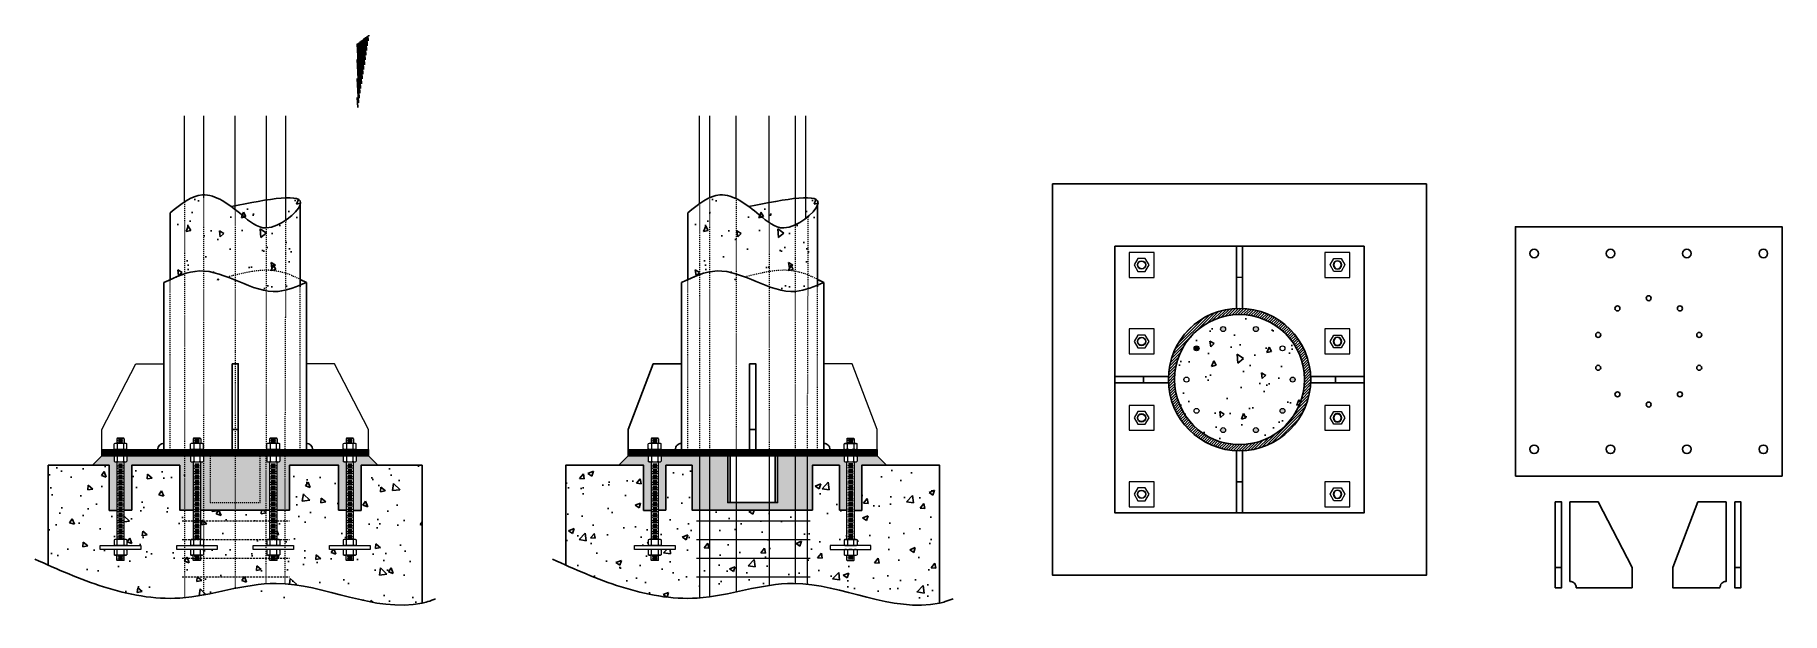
# Model space of a CAD drawing. Header units: millimetres. Extents: x -6949 to 83354, y -55091 to 16861.
# Drawn here: x 16286 to 21894, y -55091 to -53236 of the extents above; entities that cross this region are included whole.
import ezdxf

# ---------------------------------------------------------------- set-up
doc = ezdxf.new("R2010")
doc.units = ezdxf.units.MM
doc.linetypes.add('Tratteggio lungo', pattern=[9.525, 6.35, -3.175])
doc.linetypes.add('Tratto', pattern=[6.35, 3.175, -3.175])
for name, color, linetype, lineweight in [('armatura', 1, 'Continuous', 15), ('bulloni', 5, 'Continuous', 18), ('S-FSTN', 7, 'Continuous', 18), ('S20', 7, 'Continuous', 25), ('tratteggio', 7, 'Tratto', 15)]:
    doc.layers.add(name, color=color, linetype=linetype, lineweight=lineweight)
pattern_1 = [(98, (1061.07, -541.28), (133.7504, 124.72426), [19.05, -209.55]), (43, (1061.07, -541.28), (-165.56536, 101.651), [15.24, -167.6406]), (148.45144, (1072.21, -530.89), (-31.81497, 226.3753), [16.19, -178.09024]), (94.1842, (1023.32, -507.3), (212.6308, 173.3192), [28.575, -314.325]), (144.63556, (1041.04, -492.85), (-25.0191, 341.986), [24.285, -267.1356]), (39.18415, (1023.32, -507.3), (-25.0191, 341.986), [22.86, -251.4597]), (69, (1049.75, -496.91), (177.4477, 44.24268), [19.05, -209.55]), (14, (1049.75, -496.91), (-95.5247, 169.17366), [15.24, -167.64]), (119.45145, (1064.54, -493.22), (81.923, 213.41634), [16.19, -178.08994]), (85.5, (1061.07, -541.28), (-60.76996, 58.873644), [0, -165.608, 0, -170.18, 0, -168.275]), (55.5, (1061.07, -541.28), (-29.7376, 116.69058), [0, -97.028, 0, -161.798, 0, -64.135]), (15.5, (1023.17, -583.374), (94.9851, 96.93017), [0, -63.5, 0, -198.12, 0, -262.89]), (5.5, (1006.17, -602.25), (80.2222, 127.09508), [0, -82.55, 0, -131.572, 0, -186.69])]
pattern_2 = [(98, (-600, -541.28), (133.7504, 124.72426), [19.05, -209.55]), (43, (-600, -541.28), (-165.56536, 101.651), [15.24, -167.6406]), (148.45144, (-588.85, -530.89), (-31.81497, 226.3753), [16.19, -178.09024]), (94.1842, (-637.75, -507.3), (212.6308, 173.3192), [28.575, -314.325]), (144.63556, (-620.03, -492.85), (-25.0191, 341.986), [24.285, -267.1356]), (39.18415, (-637.75, -507.3), (-25.0191, 341.986), [22.86, -251.4597]), (69, (-611.32, -496.91), (177.4477, 44.24268), [19.05, -209.55]), (14, (-611.32, -496.91), (-95.5247, 169.17366), [15.24, -167.64]), (119.45145, (-596.53, -493.22), (81.923, 213.41634), [16.19, -178.08994]), (85.5, (-600, -541.28), (-60.76996, 58.873644), [0, -165.608, 0, -170.18, 0, -168.275]), (55.5, (-600, -541.28), (-29.7376, 116.69058), [0, -97.028, 0, -161.798, 0, -64.135]), (15.5, (-637.9, -583.374), (94.9851, 96.93017), [0, -63.5, 0, -198.12, 0, -262.89]), (5.5, (-654.9, -602.25), (80.2222, 127.09508), [0, -82.55, 0, -131.572, 0, -186.69])]

# ---------------------------------------------------------------- blocks, each defined once
blk = doc.blocks.new('*U82')
at = {"layer": 'bulloni'}
blk.add_lwpolyline([(-23.7, 0), (-11.8, -20.5), (11.8, -20.5), (23.7, 0), (11.8, 20.5), (-11.8, 20.5)], close=True, dxfattribs=at)
for radius in [13.7, 12]:
    blk.add_circle((0, 0), radius, dxfattribs=at)
blk = doc.blocks.new('*U83')
at = {"color": 0, "linetype": 'ByBlock', "lineweight": -2, "transparency": 16777216}
for p in [(0, 735.9), (0, 490.6), (0, 245.3), (0, 0)]:
    blk.add_blockref('*U82', p, dxfattribs=at)
blk = doc.blocks.new('*U84')
at = {"layer": 'bulloni'}
blk.add_lwpolyline([(-23.7, 0), (-11.8, -20.5), (11.8, -20.5), (23.7, 0), (11.8, 20.5), (-11.8, 20.5)], close=True, dxfattribs=at)
for radius in [13.7, 12]:
    blk.add_circle((0, 0), radius, dxfattribs=at)
blk = doc.blocks.new('*U85')
at = {"color": 0, "linetype": 'ByBlock', "lineweight": -2, "transparency": 16777216}
for p in [(0, 735.9), (0, 490.6), (0, 245.3), (0, 0)]:
    blk.add_blockref('*U84', p, dxfattribs=at)
blk = doc.blocks.new('*U86')
at = {"layer": 'bulloni'}
for p, q in [((-8.7, -0.3), (8.7, 0.7)), ((-6.7, 6.9), (6.7, 6.2)), ((-6.7, 3.2), (6.7, 3.9)), ((-8.7, -6.9), (8.7, -6)), ((-6.7, -3.5), (6.7, -2.8))]:
    blk.add_line(p, q, dxfattribs=at)
blk = doc.blocks.new('*U87')
at = {"color": 0, "linetype": 'ByBlock', "lineweight": -2, "transparency": 16777216}
for p in [(0, 227.5), (0, 210), (0, 192.5), (0, 175), (0, 157.5), (0, 140), (0, 122.5), (0, 105), (0, 87.5), (0, 70), (0, 52.5), (0, 35), (0, 17.5), (0, 0)]:
    blk.add_blockref('*U86', p, dxfattribs=at)
blk = doc.blocks.new('*U88')
at = {"layer": 'bulloni'}
for p, q in [((-8.7, -0.3), (8.7, 0.7)), ((-6.7, 6.9), (6.7, 6.2)), ((-6.7, 3.2), (6.7, 3.9)), ((-8.7, -6.9), (8.7, -6)), ((-6.7, -3.5), (6.7, -2.8))]:
    blk.add_line(p, q, dxfattribs=at)
blk = doc.blocks.new('*U89')
at = {"color": 0, "linetype": 'ByBlock', "lineweight": -2, "transparency": 16777216}
for p in [(0, 227.5), (0, 210), (0, 192.5), (0, 175), (0, 157.5), (0, 140), (0, 122.5), (0, 105), (0, 87.5), (0, 70), (0, 52.5), (0, 35), (0, 17.5), (0, 0)]:
    blk.add_blockref('*U88', p, dxfattribs=at)
blk = doc.blocks.new('*U90')
blk.add_circle((0, 0), 8)
blk = doc.blocks.new('*U91')
at = {"layer": 'armatura', "color": 0, "linetype": 'ByBlock', "lineweight": -2, "transparency": 16777216}
for p, rotation in [((17476.4, -55119), 287.9999999999999), ((17581.8, -55119), 251.9999999999999), ((17391.2, -55180.9), 323.9999999999998), ((17667, -55180.9), 215.9999999999999), ((17699.6, -55281.1), 180), ((17391.2, -55381.4), 35.99999999999999), ((17667, -55381.4), 143.9999999999999), ((17476.4, -55443.3), 71.99999999999996), ((17581.8, -55443.3), 108)]:
    blk.add_blockref('*U90', p, dxfattribs=dict(at, rotation=rotation))
blk.add_blockref('*U90', (17358.6, -55281.1), dxfattribs=at)
blk = doc.blocks.new('*U93')
blk.add_circle((0, 0), 8)
blk = doc.blocks.new('*U94')
at = {"color": 0, "linetype": 'ByBlock', "lineweight": -2, "transparency": 16777216}
for p, rotation in [((17476.4, -55119), 287.9999999999999), ((17581.8, -55119), 251.9999999999999), ((17391.2, -55180.9), 323.9999999999998), ((17667, -55180.9), 215.9999999999999), ((17699.6, -55281.1), 180), ((17391.2, -55381.4), 35.99999999999999), ((17667, -55381.4), 143.9999999999999), ((17476.4, -55443.3), 71.99999999999996), ((17581.8, -55443.3), 108)]:
    blk.add_blockref('*U93', p, dxfattribs=dict(at, rotation=rotation))
blk.add_blockref('*U93', (17358.6, -55281.1), dxfattribs=at)
blk = doc.blocks.new('*U95')
at = {"layer": 'bulloni'}
for p, q in [((-8.7, -0.3), (8.7, 0.7)), ((-6.7, 6.9), (6.7, 6.2)), ((-6.7, 3.2), (6.7, 3.9)), ((-8.7, -6.9), (8.7, -6)), ((-6.7, -3.5), (6.7, -2.8))]:
    blk.add_line(p, q, dxfattribs=at)
blk = doc.blocks.new('*U96')
at = {"color": 0, "linetype": 'ByBlock', "lineweight": -2, "transparency": 16777216}
for p in [(0, 227.5), (0, 210), (0, 192.5), (0, 175), (0, 157.5), (0, 140), (0, 122.5), (0, 105), (0, 87.5), (0, 70), (0, 52.5), (0, 35), (0, 17.5), (0, 0)]:
    blk.add_blockref('*U95', p, dxfattribs=at)
blk = doc.blocks.new('*U97')
at = {"layer": 'bulloni'}
for p, q in [((-8.7, -0.3), (8.7, 0.7)), ((-6.7, 6.9), (6.7, 6.2)), ((-6.7, 3.2), (6.7, 3.9)), ((-8.7, -6.9), (8.7, -6)), ((-6.7, -3.5), (6.7, -2.8))]:
    blk.add_line(p, q, dxfattribs=at)
blk = doc.blocks.new('*U98')
at = {"color": 0, "linetype": 'ByBlock', "lineweight": -2, "transparency": 16777216}
for p in [(0, 227.5), (0, 210), (0, 192.5), (0, 175), (0, 157.5), (0, 140), (0, 122.5), (0, 105), (0, 87.5), (0, 70), (0, 52.5), (0, 35), (0, 17.5), (0, 0)]:
    blk.add_blockref('*U97', p, dxfattribs=at)
blk = doc.blocks.new('*U99')
at = {"layer": 'bulloni'}
for p, q in [((-8.7, -0.3), (8.7, 0.7)), ((-6.7, 6.9), (6.7, 6.2)), ((-6.7, 3.2), (6.7, 3.9)), ((-8.7, -6.9), (8.7, -6)), ((-6.7, -3.5), (6.7, -2.8))]:
    blk.add_line(p, q, dxfattribs=at)
blk = doc.blocks.new('*U100')
at = {"color": 0, "linetype": 'ByBlock', "lineweight": -2, "transparency": 16777216}
for p in [(0, 227.5), (0, 210), (0, 192.5), (0, 175), (0, 157.5), (0, 140), (0, 122.5), (0, 105), (0, 87.5), (0, 70), (0, 52.5), (0, 35), (0, 17.5), (0, 0)]:
    blk.add_blockref('*U99', p, dxfattribs=at)
blk = doc.blocks.new('*U101')
at = {"layer": 'bulloni'}
for p, q in [((-8.7, -0.3), (8.7, 0.7)), ((-6.7, 6.9), (6.7, 6.2)), ((-6.7, 3.2), (6.7, 3.9)), ((-8.7, -6.9), (8.7, -6)), ((-6.7, -3.5), (6.7, -2.8))]:
    blk.add_line(p, q, dxfattribs=at)
blk = doc.blocks.new('*U102')
at = {"color": 0, "linetype": 'ByBlock', "lineweight": -2, "transparency": 16777216}
for p in [(0, 227.5), (0, 210), (0, 192.5), (0, 175), (0, 157.5), (0, 140), (0, 122.5), (0, 105), (0, 87.5), (0, 70), (0, 52.5), (0, 35), (0, 17.5), (0, 0)]:
    blk.add_blockref('*U101', p, dxfattribs=at)

msp = doc.modelspace()

# ---------------------------------------------------------------- hatches: boundary and pattern name
h = msp.add_hatch()
h.set_pattern_fill('ANSI31', color=256, angle=48)
edge = h.paths.add_edge_path()
edge.add_line((17320.6, -53479.9), (17320.6, -53265.2))
edge.add_spline(control_points=[(17338.5, -53250.9), (17338.9, -53250.7), (17339.2, -53250.4), (17339.6, -53250.1)], knot_values=[20.715818, 20.715818, 20.715818, 20.715818, 21.912276, 21.912276, 21.912276, 21.912276], degree=3, periodic=0)
edge.add_spline(control_points=[(17346.1, -53245.1), (17350.2, -53242), (17354.4, -53238.9), (17358.6, -53236)], knot_values=[29.401765, 29.401765, 29.401765, 29.401765, 43.815558, 43.815558, 43.815558, 43.815558], degree=3, periodic=0)
h = msp.add_hatch()
h.set_pattern_fill('AR-CONC', color=256, angle=48)
h.set_pattern_definition(pattern_2)
edge = h.paths.add_edge_path()
edge.add_spline(control_points=[(17137.6, -54011.9), (17151.2, -54017.6), (17176.3, -54037.1), (16979.3, -54092.4), (16863.6, -53956.1), (16739.6, -54012.4), (16700.6, -54030.2)], knot_values=[0, 0, 0, 0, 45.407627, 140.616608, 401.158014, 520.952692, 520.952692, 520.952692, 520.952692], degree=3, periodic=0)
edge.add_spline(control_points=[(16898.9, -54014.2), (16938.3, -54000.8), (17000.1, -53979.8), (17113.6, -54001.9), (17137.6, -54011.9)], knot_values=[520.952692, 520.952692, 520.952692, 520.952692, 661.870194, 742.137317, 742.137317, 742.137317, 742.137317], degree=3, periodic=0)
edge.add_line((17137.6, -54011.9), (17137.6, -53781.3))
edge.add_spline(control_points=[(17137.6, -53781.3), (17128.6, -53806.2), (17034.6, -53887.1), (16937.7, -53800.7), (16829.5, -53718.9), (16754.7, -53779.1), (16720.6, -53806.5)], knot_values=[0, 0, 0, 0, 131.239549, 220.736104, 362.085282, 480.202566, 480.202566, 480.202566, 480.202566], degree=3, periodic=0)
edge.add_line((16720.6, -53806.5), (16720.6, -54021.1))
h = msp.add_hatch()
h.set_pattern_fill('AR-CONC', color=256, angle=48)
h.set_pattern_definition(pattern_2)
edge = h.paths.add_edge_path()
edge.add_spline(control_points=[(16981.8, -53838.3), (16996.6, -53848.5), (17022.6, -53860.5), (17054.3, -53851.1), (17067, -53845)], knot_values=[296.943431, 296.943431, 296.943431, 296.943431, 348.963017, 385.423919, 385.423919, 385.423919, 385.423919], degree=3, periodic=0)
edge.add_line((17067, -53845), (17067, -53760.4))
edge.add_spline(control_points=[(17067, -53760.4), (17042.4, -53763.1), (17013, -53768.1), (16981.8, -53774)], knot_values=[599.118576, 599.118576, 599.118576, 599.118576, 659.961978, 659.961978, 659.961978, 659.961978], degree=3, periodic=0)
edge.add_line((16981.8, -53774), (16981.8, -53838.3))
edge = h.paths.add_edge_path()
edge.add_spline(control_points=[(17067, -53845), (17078.5, -53839.6), (17089.6, -53832.5), (17099.6, -53824.8)], knot_values=[385.423919, 385.423919, 385.423919, 385.423919, 418.092894, 418.092894, 418.092894, 418.092894], degree=3, periodic=0)
edge.add_line((17099.6, -53824.8), (17099.6, -53758.3))
edge.add_spline(control_points=[(17099.6, -53758.3), (17090.1, -53758.3), (17079.1, -53759.1), (17067, -53760.4)], knot_values=[569.345924, 569.345924, 569.345924, 569.345924, 599.118576, 599.118576, 599.118576, 599.118576], degree=3, periodic=0)
edge.add_line((17067, -53760.4), (17067, -53845))
edge = h.paths.add_edge_path()
edge.add_spline(control_points=[(17099.6, -53824.8), (17118.6, -53810.1), (17154.6, -53768.7), (17128.1, -53758.1), (17099.6, -53758.3)], knot_values=[418.092894, 418.092894, 418.092894, 418.092894, 480.202566, 569.345924, 569.345924, 569.345924, 569.345924], degree=3, periodic=0)
edge.add_line((17099.6, -53758.3), (17099.6, -53824.8))
edge = h.paths.add_edge_path()
edge.add_spline(control_points=[(16981.8, -53774), (16960.7, -53778), (16938.8, -53782.4), (16916.8, -53786.8)], knot_values=[659.961978, 659.961978, 659.961978, 659.961978, 701.048652, 701.048652, 701.048652, 701.048652], degree=3, periodic=0)
edge.add_spline(control_points=[(16720.6, -53806.5), (16754.7, -53779.1), (16829.5, -53718.9), (16921.6, -53788.5), (16971.1, -53831), (16981.8, -53838.3)], knot_values=[0, 0, 0, 0, 118.117284, 259.466462, 296.943431, 296.943431, 296.943431, 296.943431], degree=3, periodic=0)
edge.add_line((16981.8, -53838.3), (16981.8, -53774))
h = msp.add_hatch()
h.set_pattern_fill('AR-CONC', color=256, angle=48)
h.set_pattern_definition(pattern_1)
edge = h.paths.add_edge_path()
edge.add_spline(control_points=[(18798.7, -54011.9), (18812.3, -54017.6), (18837.4, -54037.1), (18640.3, -54092.4), (18524.7, -53956.1), (18400.7, -54012.4), (18361.7, -54030.2)], knot_values=[0, 0, 0, 0, 45.407627, 140.616608, 401.158014, 520.952692, 520.952692, 520.952692, 520.952692], degree=3, periodic=0)
edge.add_spline(control_points=[(18560, -54014.2), (18599.4, -54000.8), (18661.2, -53979.8), (18774.6, -54001.9), (18798.7, -54011.9)], knot_values=[520.952692, 520.952692, 520.952692, 520.952692, 661.870194, 742.137317, 742.137317, 742.137317, 742.137317], degree=3, periodic=0)
edge.add_line((18798.7, -54011.9), (18798.7, -53781.3))
edge.add_spline(control_points=[(18798.7, -53781.3), (18789.7, -53806.2), (18695.6, -53887.1), (18598.8, -53800.7), (18490.6, -53718.9), (18415.8, -53779.1), (18381.7, -53806.5)], knot_values=[0, 0, 0, 0, 131.239549, 220.736104, 362.085282, 480.202566, 480.202566, 480.202566, 480.202566], degree=3, periodic=0)
edge.add_line((18381.7, -53806.5), (18381.7, -54021.1))
h = msp.add_hatch()
h.set_pattern_fill('AR-CONC', color=256, angle=48)
h.set_pattern_definition(pattern_1)
edge = h.paths.add_edge_path()
edge.add_spline(control_points=[(18642.9, -53838.3), (18657.7, -53848.5), (18683.7, -53860.5), (18715.4, -53851.1), (18728.1, -53845)], knot_values=[296.943431, 296.943431, 296.943431, 296.943431, 348.963017, 385.423919, 385.423919, 385.423919, 385.423919], degree=3, periodic=0)
edge.add_line((18728.1, -53845), (18728.1, -53760.4))
edge.add_spline(control_points=[(18728.1, -53760.4), (18703.4, -53763.1), (18674.1, -53768.1), (18642.9, -53774)], knot_values=[599.118576, 599.118576, 599.118576, 599.118576, 659.961978, 659.961978, 659.961978, 659.961978], degree=3, periodic=0)
edge.add_line((18642.9, -53774), (18642.9, -53838.3))
edge = h.paths.add_edge_path()
edge.add_spline(control_points=[(18728.1, -53845), (18739.5, -53839.6), (18750.7, -53832.5), (18760.7, -53824.8)], knot_values=[385.423919, 385.423919, 385.423919, 385.423919, 418.092894, 418.092894, 418.092894, 418.092894], degree=3, periodic=0)
edge.add_line((18760.7, -53824.8), (18760.7, -53758.3))
edge.add_spline(control_points=[(18760.7, -53758.3), (18751.2, -53758.3), (18740.2, -53759.1), (18728.1, -53760.4)], knot_values=[569.345924, 569.345924, 569.345924, 569.345924, 599.118576, 599.118576, 599.118576, 599.118576], degree=3, periodic=0)
edge.add_line((18728.1, -53760.4), (18728.1, -53845))
edge = h.paths.add_edge_path()
edge.add_spline(control_points=[(18760.7, -53824.8), (18779.7, -53810.1), (18815.6, -53768.7), (18789.2, -53758.1), (18760.7, -53758.3)], knot_values=[418.092894, 418.092894, 418.092894, 418.092894, 480.202566, 569.345924, 569.345924, 569.345924, 569.345924], degree=3, periodic=0)
edge.add_line((18760.7, -53758.3), (18760.7, -53824.8))
edge = h.paths.add_edge_path()
edge.add_spline(control_points=[(18642.9, -53774), (18621.8, -53778), (18599.8, -53782.4), (18577.9, -53786.8)], knot_values=[659.961978, 659.961978, 659.961978, 659.961978, 701.048652, 701.048652, 701.048652, 701.048652], degree=3, periodic=0)
edge.add_spline(control_points=[(18381.7, -53806.5), (18415.8, -53779.1), (18490.6, -53718.9), (18582.7, -53788.5), (18632.2, -53831), (18642.9, -53838.3)], knot_values=[0, 0, 0, 0, 118.117284, 259.466462, 296.943431, 296.943431, 296.943431, 296.943431], degree=3, periodic=0)
edge.add_line((18642.9, -53838.3), (18642.9, -53774))
h = msp.add_hatch()
h.set_pattern_fill('ANSI31', color=256, scale=2)
h.set_pattern_definition([(45, (2623.696, 939.2934), (-4.49012806, 4.49012806), [])])
h.paths.add_polyline_path([(19924.3, -54341.9, 1), (20381.3, -54341.9, 1)])
h.paths.add_polyline_path([(20361.3, -54341.9, -1), (19944.3, -54341.9, -1)], flags=16)
h.paths.add_polyline_path([(20022.9, -54241.6, -1), (20006.9, -54241.6, -1)], flags=0)
h.paths.add_polyline_path([(20108.1, -54179.7, -1), (20092.1, -54179.7, -1)], flags=0)
h.paths.add_polyline_path([(19990.3, -54341.9, -1), (19974.3, -54341.9, -1)], flags=0)
h.paths.add_polyline_path([(20213.5, -54179.7, -1), (20197.5, -54179.7, -1)], flags=0)
h.paths.add_polyline_path([(20022.9, -54442.1, -1), (20006.9, -54442.1, -1)], flags=0)
h.paths.add_polyline_path([(20298.7, -54241.6, -1), (20282.7, -54241.6, -1)], flags=0)
h.paths.add_polyline_path([(20108.1, -54504, -1), (20092.1, -54504, -1)], flags=0)
h.paths.add_polyline_path([(20331.3, -54341.9, -1), (20315.3, -54341.9, -1)], flags=0)
h.paths.add_polyline_path([(20213.5, -54504, -1), (20197.5, -54504, -1)], flags=0)
h.paths.add_polyline_path([(20298.7, -54442.1, -1), (20282.7, -54442.1, -1)], flags=0)
h = msp.add_hatch()
h.set_pattern_fill('AR-CONC', color=256, angle=48)
h.set_pattern_definition([(98, (2623.7, 939.3), (133.7504, 124.72426), [19.05, -209.55]), (43, (2623.7, 939.3), (-165.56536, 101.651), [15.24, -167.6406]), (148.45144, (2634.84, 949.69), (-31.81497, 226.3753), [16.19, -178.09024]), (94.1842, (2585.94, 973.29), (212.6308, 173.3192), [28.575, -314.325]), (144.63556, (2603.66, 987.73), (-25.0191, 341.986), [24.285, -267.1356]), (39.18415, (2585.94, 973.29), (-25.0191, 341.986), [22.86, -251.4597]), (69, (2612.38, 983.66), (177.4477, 44.24268), [19.05, -209.55]), (14, (2612.38, 983.66), (-95.5247, 169.17366), [15.24, -167.64]), (119.45145, (2627.17, 987.35), (81.923, 213.41634), [16.19, -178.08994]), (85.5, (2623.696, 939.293), (-60.76996, 58.873644), [0, -165.608, 0, -170.18, 0, -168.275]), (55.5, (2623.7, 939.29), (-29.7376, 116.69058), [0, -97.028, 0, -161.798, 0, -64.135]), (15.5, (2585.795, 897.2), (94.9851, 96.93017), [0, -63.5, 0, -198.12, 0, -262.89]), (5.5, (2568.8, 878.32), (80.2222, 127.09508), [0, -82.55, 0, -131.572, 0, -186.69])])
h.paths.add_polyline_path([(19944.3, -54341.9, 1), (20361.3, -54341.9, 1)])
h.paths.add_polyline_path([(20331.3, -54341.9, -1), (20315.3, -54341.9, -1)], flags=16)
h.paths.add_polyline_path([(20282.7, -54241.6, -1), (20298.7, -54241.6, -1)], flags=16)
h.paths.add_polyline_path([(20298.7, -54442.1, -1), (20282.7, -54442.1, -1)], flags=16)
h.paths.add_polyline_path([(20197.5, -54179.7, -1), (20213.5, -54179.7, -1)], flags=16)
h.paths.add_polyline_path([(20213.5, -54504, -1), (20197.5, -54504, -1)], flags=16)
h.paths.add_polyline_path([(20092.1, -54179.7, -1), (20108.1, -54179.7, -1)], flags=16)
h.paths.add_polyline_path([(20108.1, -54504, -1), (20092.1, -54504, -1)], flags=16)
h.paths.add_polyline_path([(20006.9, -54241.6, -1), (20022.9, -54241.6, -1)], flags=16)
h.paths.add_polyline_path([(20006.9, -54442.1, -1), (20022.9, -54442.1, -1)], flags=16)
h.paths.add_polyline_path([(19974.3, -54341.9, -1), (19990.3, -54341.9, -1)], flags=16)
at = {"true_color": 0xc7c8ca}
h = msp.add_hatch(dxfattribs=at)
h.set_pattern_fill('AR-CONC', color=9, angle=-90)
h.paths.add_polyline_path([(16929.1, -54760.7), (17009.1, -54760.7), (17017.1, -54760.7), (17029.3, -54760.7), (17029.3, -54794.8), (16929.1, -54794.8)])
h.paths.add_polyline_path([(16829.1, -54760.7), (16841.2, -54760.7), (16849.1, -54760.7), (16910.9, -54760.7), (16929.1, -54760.7), (16929.1, -54794.8), (16829.1, -54794.8)])
h.paths.add_polyline_path([(16769.6, -54616.7), (16770.5, -54616.7), (16770.5, -54760.7), (16794.5, -54760.7), (16794.5, -54794.8), (16769.6, -54794.8)])
h.paths.add_polyline_path([(16818.5, -54760.7), (16829.1, -54760.7), (16829.1, -54794.8), (16818.5, -54794.8)])
h.paths.add_polyline_path([(16818.5, -54794.8), (16829.1, -54794.8), (16829.1, -54854.8), (16824.9, -54854.8), (16824.8, -54854.7), (16818.5, -54854.7)])
h.paths.add_polyline_path([(16769.6, -54794.8), (16794.5, -54794.8), (16794.5, -54854.7), (16788.2, -54854.7), (16769.6, -54854.8)])
edge = h.paths.add_edge_path()
edge.add_line((16769.6, -54886.7), (16788.2, -54886.7))
edge.add_line((16788.2, -54886.7), (16786.3, -54888))
edge.add_arc((16790.9, -54895.6), 8.9, 121.5342, 125.7379)
edge.add_line((16785.7, -54888.4), (16785.7, -54904))
edge.add_arc((16790.9, -54896.8), 8.9, 234.2621, 238.4658)
edge.add_line((16786.3, -54904.4), (16788.2, -54905.7))
edge.add_line((16788.2, -54905.7), (16794.5, -54905.7))
edge.add_line((16794.5, -54905.7), (16794.5, -54914.8))
edge.add_line((16794.5, -54914.8), (16769.6, -54914.8))
edge.add_line((16769.6, -54914.8), (16769.6, -54886.7))
edge = h.paths.add_edge_path()
edge.add_line((16769.6, -54854.8), (16788.1, -54854.8))
edge.add_line((16788.1, -54854.8), (16786.3, -54856))
edge.add_arc((16790.9, -54863.6), 8.9, 121.5342, 125.7379)
edge.add_line((16785.7, -54856.4), (16785.7, -54872))
edge.add_arc((16790.9, -54864.8), 8.9, 234.2621, 238.4658)
edge.add_line((16786.3, -54872.4), (16788.2, -54873.7))
edge.add_line((16788.2, -54873.7), (16769.6, -54873.7))
edge.add_line((16769.6, -54873.7), (16769.6, -54854.8))
edge = h.paths.add_edge_path()
edge.add_line((16818.5, -54905.7), (16824.8, -54905.7))
edge.add_line((16824.8, -54905.7), (16826.7, -54904.4))
edge.add_arc((16822.1, -54896.8), 8.9, 301.5342, 305.7379)
edge.add_line((16827.3, -54904), (16827.3, -54888.4))
edge.add_arc((16822.1, -54895.6), 8.9, 54.2621, 58.4658)
edge.add_line((16826.7, -54888), (16824.8, -54886.7))
edge.add_line((16824.8, -54886.7), (16829.1, -54886.7))
edge.add_line((16829.1, -54886.7), (16829.1, -54914.8))
edge.add_line((16829.1, -54914.8), (16818.5, -54914.8))
edge.add_line((16818.5, -54914.8), (16818.5, -54905.7))
edge = h.paths.add_edge_path()
edge.add_arc((16822.1, -54863.6), 8.9, 54.2621, 58.4658)
edge.add_line((16826.7, -54856), (16824.9, -54854.8))
edge.add_line((16824.9, -54854.8), (16829.1, -54854.8))
edge.add_line((16829.1, -54854.8), (16829.1, -54873.7))
edge.add_line((16829.1, -54873.7), (16824.8, -54873.7))
edge.add_line((16824.8, -54873.7), (16826.7, -54872.4))
edge.add_arc((16822.1, -54864.8), 8.9, 301.5342, 305.7379)
edge.add_line((16827.3, -54872), (16827.3, -54856.4))
h.paths.add_polyline_path([(16829.1, -54854.8), (16929.1, -54854.8), (16929.1, -54914.8), (16829.1, -54914.8), (16829.1, -54886.7), (16871.5, -54886.7), (16871.5, -54873.7), (16829.1, -54873.7)])
h.paths.add_polyline_path([(16829.1, -54914.8), (16929.1, -54914.8), (16929.1, -54974.8), (16829.1, -54974.8)])
h.paths.add_polyline_path([(16769.6, -54914.8), (16794.5, -54914.8), (16794.5, -54921.1), (16795.8, -54922.4), (16817.2, -54922.4), (16818.5, -54921.1), (16818.5, -54914.8), (16829.1, -54914.8), (16829.1, -54974.8), (16769.6, -54974.8)])
edge = h.paths.add_edge_path()
edge.add_spline(control_points=[(16929.1, -55011.9), (16921.2, -55010.3), (16913.3, -55008.8), (16905.3, -55007.3)], knot_values=[664.296368, 664.296368, 664.296368, 664.296368, 688.408065, 688.408065, 688.408065, 688.408065], degree=3, periodic=0)
edge.add_spline(control_points=[(16905.2, -55007.3), (16905.1, -55007.2), (16904.9, -55007.2), (16904.7, -55007.2)], knot_values=[688.518528, 688.518528, 688.518528, 688.518528, 689.029717, 689.029717, 689.029717, 689.029717], degree=3, periodic=0)
edge.add_spline(control_points=[(16904.7, -55007.2), (16904, -55007), (16903.2, -55006.9), (16902.4, -55006.7)], knot_values=[689.029717, 689.029717, 689.029717, 689.029717, 691.375021, 691.375021, 691.375021, 691.375021], degree=3, periodic=0)
edge.add_spline(control_points=[(16897.3, -55005.8), (16899, -55006.1), (16900.7, -55006.4), (16902.4, -55006.7)], knot_values=[691.376862, 691.376862, 691.376862, 691.376862, 696.5953, 696.5953, 696.5953, 696.5953], degree=3, periodic=0)
edge.add_spline(control_points=[(16896, -55005.6), (16896.3, -55005.7), (16896.7, -55005.7), (16897, -55005.8)], knot_values=[696.835482, 696.835482, 696.835482, 696.835482, 697.873265, 697.873265, 697.873265, 697.873265], degree=3, periodic=0)
edge.add_spline(control_points=[(16896, -55005.6), (16895.4, -55005.5), (16894.7, -55005.4), (16894.1, -55005.3)], knot_values=[697.873265, 697.873265, 697.873265, 697.873265, 699.819657, 699.819657, 699.819657, 699.819657], degree=3, periodic=0)
edge.add_spline(control_points=[(16894.1, -55005.3), (16893.4, -55005.1), (16892.7, -55005), (16892.1, -55004.9)], knot_values=[699.819657, 699.819657, 699.819657, 699.819657, 701.876904, 701.876904, 701.876904, 701.876904], degree=3, periodic=0)
edge.add_spline(control_points=[(16891, -55004.7), (16891.3, -55004.8), (16891.7, -55004.8), (16892.1, -55004.9)], knot_values=[701.877181, 701.877181, 701.877181, 701.877181, 702.995756, 702.995756, 702.995756, 702.995756], degree=3, periodic=0)
edge.add_spline(control_points=[(16890.6, -55004.7), (16887.8, -55004.2), (16885, -55003.7), (16882.2, -55003.3)], knot_values=[703.360341, 703.360341, 703.360341, 703.360341, 711.825571, 711.825571, 711.825571, 711.825571], degree=3, periodic=0)
edge.add_spline(control_points=[(16882.2, -55003.3), (16881.3, -55003.1), (16880.5, -55003), (16879.6, -55002.9)], knot_values=[711.825571, 711.825571, 711.825571, 711.825571, 714.552829, 714.552829, 714.552829, 714.552829], degree=3, periodic=0)
edge.add_spline(control_points=[(16878.8, -55002.7), (16879.1, -55002.8), (16879.3, -55002.8), (16879.6, -55002.9)], knot_values=[714.552829, 714.552829, 714.552829, 714.552829, 715.3063, 715.3063, 715.3063, 715.3063], degree=3, periodic=0)
edge.add_spline(control_points=[(16878.6, -55002.7), (16868.9, -55001.2), (16859.2, -54999.9), (16849.5, -54998.8)], knot_values=[715.514872, 715.514872, 715.514872, 715.514872, 745.046589, 745.046589, 745.046589, 745.046589], degree=3, periodic=0)
edge.add_spline(control_points=[(16849.5, -54998.8), (16841.4, -54997.9), (16833.3, -54997.2), (16825.1, -54996.7)], knot_values=[745.046589, 745.046589, 745.046589, 745.046589, 769.666806, 769.666806, 769.666806, 769.666806], degree=3, periodic=0)
edge.add_spline(control_points=[(16824.4, -54996.7), (16824.6, -54996.7), (16824.8, -54996.7), (16825, -54996.7)], knot_values=[769.805393, 769.805393, 769.805393, 769.805393, 770.393865, 770.393865, 770.393865, 770.393865], degree=3, periodic=0)
edge.add_spline(control_points=[(16824.4, -54996.7), (16823.6, -54996.6), (16822.8, -54996.6), (16822, -54996.6)], knot_values=[770.393865, 770.393865, 770.393865, 770.393865, 772.885878, 772.885878, 772.885878, 772.885878], degree=3, periodic=0)
edge.add_spline(control_points=[(16822, -54996.6), (16820.1, -54996.4), (16818.2, -54996.4), (16816.4, -54996.3)], knot_values=[772.885878, 772.885878, 772.885878, 772.885878, 778.562773, 778.562773, 778.562773, 778.562773], degree=3, periodic=0)
edge.add_spline(control_points=[(16815.2, -54996.2), (16815.5, -54996.2), (16815.8, -54996.3), (16816.1, -54996.3)], knot_values=[778.782597, 778.782597, 778.782597, 778.782597, 779.693301, 779.693301, 779.693301, 779.693301], degree=3, periodic=0)
edge.add_spline(control_points=[(16815.2, -54996.2), (16814, -54996.2), (16812.8, -54996.1), (16811.6, -54996.1)], knot_values=[779.693301, 779.693301, 779.693301, 779.693301, 783.34374, 783.34374, 783.34374, 783.34374], degree=3, periodic=0)
edge.add_spline(control_points=[(16811.6, -54996.1), (16811.2, -54996.1), (16810.7, -54996.1), (16810.2, -54996.1)], knot_values=[783.34374, 783.34374, 783.34374, 783.34374, 784.749837, 784.749837, 784.749837, 784.749837], degree=3, periodic=0)
edge.add_spline(control_points=[(16809.8, -54996.1), (16807.2, -54996), (16804.6, -54995.9), (16802, -54995.9)], knot_values=[785.195358, 785.195358, 785.195358, 785.195358, 793.065151, 793.065151, 793.065151, 793.065151], degree=3, periodic=0)
edge.add_spline(control_points=[(16802, -54995.9), (16801.2, -54995.9), (16800.4, -54995.9), (16799.6, -54995.9)], knot_values=[793.065151, 793.065151, 793.065151, 793.065151, 795.445167, 795.445167, 795.445167, 795.445167], degree=3, periodic=0)
edge.add_spline(control_points=[(16769.6, -54997), (16779, -54996.3), (16788.8, -54995.9), (16798.6, -54995.9), (16798.9, -54995.9)], knot_values=[796.160982, 796.160982, 796.160982, 796.160982, 824.680178, 825.79645, 825.79645, 825.79645, 825.79645], degree=3, periodic=0)
edge.add_line((16769.6, -54997), (16769.6, -54974.8))
edge.add_line((16769.6, -54974.8), (16929.1, -54974.8))
edge.add_line((16929.1, -54974.8), (16929.1, -55011.9))
edge = h.paths.add_edge_path()
edge.add_spline(control_points=[(17029.3, -55032.6), (17026.5, -55032.1), (17023.7, -55031.6), (17020.9, -55031)], knot_values=[562.799759, 562.799759, 562.799759, 562.799759, 571.308931, 571.308931, 571.308931, 571.308931], degree=3, periodic=0)
edge.add_spline(control_points=[(17020.9, -55031), (17020.8, -55031), (17020.7, -55031), (17020.7, -55031)], knot_values=[571.308931, 571.308931, 571.308931, 571.308931, 571.562226, 571.562226, 571.562226, 571.562226], degree=3, periodic=0)
edge.add_spline(control_points=[(17020.7, -55031), (17020.3, -55030.9), (17020, -55030.9), (17019.7, -55030.8)], knot_values=[571.562226, 571.562226, 571.562226, 571.562226, 572.526003, 572.526003, 572.526003, 572.526003], degree=3, periodic=0)
edge.add_spline(control_points=[(17019.7, -55030.8), (17019, -55030.7), (17018.3, -55030.5), (17017.5, -55030.4)], knot_values=[572.526003, 572.526003, 572.526003, 572.526003, 574.727303, 574.727303, 574.727303, 574.727303], degree=3, periodic=0)
edge.add_spline(control_points=[(17016.6, -55030.2), (17016.9, -55030.3), (17017.1, -55030.3), (17017.3, -55030.3)], knot_values=[574.967643, 574.967643, 574.967643, 574.967643, 575.626919, 575.626919, 575.626919, 575.626919], degree=3, periodic=0)
edge.add_spline(control_points=[(17016, -55030.1), (17016.2, -55030.1), (17016.4, -55030.2), (17016.6, -55030.2)], knot_values=[575.626919, 575.626919, 575.626919, 575.626919, 576.23188, 576.23188, 576.23188, 576.23188], degree=3, periodic=0)
edge.add_spline(control_points=[(17015.5, -55030), (17015.7, -55030), (17015.9, -55030.1), (17016, -55030.1)], knot_values=[576.232475, 576.232475, 576.232475, 576.232475, 576.765247, 576.765247, 576.765247, 576.765247], degree=3, periodic=0)
edge.add_spline(control_points=[(17015.5, -55030), (17015.5, -55030), (17015.4, -55030), (17015.4, -55030)], knot_values=[576.765247, 576.765247, 576.765247, 576.765247, 576.860507, 576.860507, 576.860507, 576.860507], degree=3, periodic=0)
edge.add_spline(control_points=[(17015.4, -55030), (17014.5, -55029.8), (17013.7, -55029.6), (17012.8, -55029.5)], knot_values=[576.860507, 576.860507, 576.860507, 576.860507, 579.500337, 579.500337, 579.500337, 579.500337], degree=3, periodic=0)
edge.add_spline(control_points=[(17012.8, -55029.5), (17012.6, -55029.4), (17012.3, -55029.4), (17012, -55029.3)], knot_values=[579.500482, 579.500482, 579.500482, 579.500482, 580.264053, 580.264053, 580.264053, 580.264053], degree=3, periodic=0)
edge.add_spline(control_points=[(17012, -55029.3), (17012, -55029.3), (17011.9, -55029.3), (17011.9, -55029.3)], knot_values=[580.264053, 580.264053, 580.264053, 580.264053, 580.4402, 580.4402, 580.4402, 580.4402], degree=3, periodic=0)
edge.add_spline(control_points=[(17011.9, -55029.3), (17008.4, -55028.6), (17005, -55027.9), (17001.5, -55027.2)], knot_values=[580.4402, 580.4402, 580.4402, 580.4402, 590.899639, 590.899639, 590.899639, 590.899639], degree=3, periodic=0)
edge.add_spline(control_points=[(17001.5, -55027.2), (17001.5, -55027.2), (17001.5, -55027.2), (17001.5, -55027.2)], knot_values=[590.899639, 590.899639, 590.899639, 590.899639, 590.899857, 590.899857, 590.899857, 590.899857], degree=3, periodic=0)
edge.add_spline(control_points=[(17001.5, -55027.2), (17000.9, -55027.1), (17000.3, -55027), (16999.7, -55026.8)], knot_values=[590.899857, 590.899857, 590.899857, 590.899857, 592.740584, 592.740584, 592.740584, 592.740584], degree=3, periodic=0)
edge.add_spline(control_points=[(16999.7, -55026.8), (16999.7, -55026.8), (16999.7, -55026.8), (16999.7, -55026.8)], knot_values=[592.740584, 592.740584, 592.740584, 592.740584, 592.740744, 592.740744, 592.740744, 592.740744], degree=3, periodic=0)
edge.add_spline(control_points=[(16999.7, -55026.8), (16976.2, -55022), (16952.6, -55016.7), (16929.1, -55011.9)], knot_values=[592.740744, 592.740744, 592.740744, 592.740744, 664.296156, 664.296156, 664.296156, 664.296156], degree=3, periodic=0)
edge.add_line((16929.1, -55011.9), (16929.1, -54974.8))
edge.add_line((16929.1, -54974.8), (17029.3, -54974.8))
edge.add_line((17029.3, -54974.8), (17029.3, -55032.6))
h.paths.add_polyline_path([(16929.1, -54914.8), (17029.3, -54914.8), (17029.3, -54974.8), (16929.1, -54974.8)])
h.paths.add_polyline_path([(17029.3, -54914.8), (17039.8, -54914.8), (17039.8, -54921.1), (17041.1, -54922.4), (17062.5, -54922.4), (17063.8, -54921.1), (17063.8, -54914.8), (17091.3, -54914.8), (17091.3, -54974.8), (17029.3, -54974.8)])
edge = h.paths.add_edge_path()
edge.add_spline(control_points=[(17091.3, -55041.5), (17075.9, -55040.1), (17060.6, -55038), (17045.3, -55035.4)], knot_values=[500.381183, 500.381183, 500.381183, 500.381183, 546.690986, 546.690986, 546.690986, 546.690986], degree=3, periodic=0)
edge.add_spline(control_points=[(17045.3, -55035.4), (17045.3, -55035.4), (17045.2, -55035.4), (17045.2, -55035.4)], knot_values=[546.690986, 546.690986, 546.690986, 546.690986, 546.778231, 546.778231, 546.778231, 546.778231], degree=3, periodic=0)
edge.add_spline(control_points=[(17045.2, -55035.4), (17045.1, -55035.4), (17045, -55035.4), (17044.9, -55035.4)], knot_values=[546.778231, 546.778231, 546.778231, 546.778231, 547.072268, 547.072268, 547.072268, 547.072268], degree=3, periodic=0)
edge.add_spline(control_points=[(17044.9, -55035.4), (17044.6, -55035.3), (17044.2, -55035.2), (17043.9, -55035.2)], knot_values=[547.072268, 547.072268, 547.072268, 547.072268, 548.063775, 548.063775, 548.063775, 548.063775], degree=3, periodic=0)
edge.add_spline(control_points=[(17043.9, -55035.2), (17042.8, -55035), (17041.7, -55034.8), (17040.6, -55034.6)], knot_values=[548.063775, 548.063775, 548.063775, 548.063775, 551.413108, 551.413108, 551.413108, 551.413108], degree=3, periodic=0)
edge.add_spline(control_points=[(17040.6, -55034.6), (17036.8, -55034), (17033.1, -55033.3), (17029.3, -55032.6)], knot_values=[551.413108, 551.413108, 551.413108, 551.413108, 562.799633, 562.799633, 562.799633, 562.799633], degree=3, periodic=0)
edge.add_spline(control_points=[(17029.3, -55032.6), (17029.3, -55032.6), (17029.3, -55032.6), (17029.3, -55032.6)], knot_values=[562.799633, 562.799633, 562.799633, 562.799633, 562.799759, 562.799759, 562.799759, 562.799759], degree=3, periodic=0)
edge.add_line((17029.3, -55032.6), (17029.3, -54974.8))
edge.add_line((17029.3, -54974.8), (17091.3, -54974.8))
edge.add_line((17091.3, -54974.8), (17091.3, -55041.5))
h.paths.add_polyline_path([(16929.1, -54854.8), (17029.3, -54854.8), (17029.3, -54873.7), (16986.8, -54873.7), (16986.8, -54886.7), (17029.3, -54886.7), (17029.3, -54914.8), (16929.1, -54914.8)])
edge = h.paths.add_edge_path()
edge.add_arc((17067.4, -54895.6), 8.9, 54.2621, 58.4658)
edge.add_line((17072, -54888), (17070.1, -54886.7))
edge.add_line((17070.1, -54886.7), (17091.3, -54886.7))
edge.add_line((17091.3, -54886.7), (17091.3, -54914.8))
edge.add_line((17091.3, -54914.8), (17063.8, -54914.8))
edge.add_line((17063.8, -54914.8), (17063.8, -54905.7))
edge.add_line((17063.8, -54905.7), (17070.1, -54905.7))
edge.add_line((17070.1, -54905.7), (17072, -54904.4))
edge.add_arc((17067.4, -54896.8), 8.9, 301.5342, 305.7379)
edge.add_line((17072.6, -54904), (17072.6, -54888.4))
edge = h.paths.add_edge_path()
edge.add_arc((17067.4, -54863.6), 8.9, 54.2621, 58.4658)
edge.add_line((17072, -54856), (17070.2, -54854.8))
edge.add_line((17070.2, -54854.8), (17091.3, -54854.8))
edge.add_line((17091.3, -54854.8), (17091.3, -54873.7))
edge.add_line((17091.3, -54873.7), (17070.1, -54873.7))
edge.add_line((17070.1, -54873.7), (17072, -54872.4))
edge.add_arc((17067.4, -54864.8), 8.9, 301.5342, 305.7379)
edge.add_line((17072.6, -54872), (17072.6, -54856.4))
edge = h.paths.add_edge_path()
edge.add_line((17029.3, -54886.7), (17033.5, -54886.7))
edge.add_line((17033.5, -54886.7), (17031.6, -54888))
edge.add_arc((17036.2, -54895.6), 8.9, 121.5342, 125.7379)
edge.add_line((17031, -54888.4), (17031, -54904))
edge.add_arc((17036.2, -54896.8), 8.9, 234.2621, 238.4658)
edge.add_line((17031.6, -54904.4), (17033.5, -54905.7))
edge.add_line((17033.5, -54905.7), (17039.8, -54905.7))
edge.add_line((17039.8, -54905.7), (17039.8, -54914.8))
edge.add_line((17039.8, -54914.8), (17029.3, -54914.8))
edge.add_line((17029.3, -54914.8), (17029.3, -54886.7))
h.paths.add_polyline_path([(17029.3, -54794.8), (17039.8, -54794.8), (17039.8, -54854.7), (17033.5, -54854.7), (17029.3, -54854.7)])
h.paths.add_polyline_path([(17063.8, -54794.8), (17091.3, -54794.8), (17091.3, -54854.8), (17070.2, -54854.8), (17070.1, -54854.7), (17063.8, -54854.7)])
h.paths.add_polyline_path([(17063.8, -54760.7), (17087.8, -54760.7), (17087.8, -54616.7), (17091.3, -54616.7), (17091.3, -54794.8), (17063.8, -54794.8)])
h.paths.add_polyline_path([(17029.3, -54760.7), (17039.8, -54760.7), (17039.8, -54794.8), (17029.3, -54794.8)])
h.paths.add_polyline_path([(16929.1, -54794.8), (17029.3, -54794.8), (17029.3, -54854.8), (16929.1, -54854.8)])
h.paths.add_polyline_path([(16829.1, -54794.8), (16929.1, -54794.8), (16929.1, -54854.8), (16829.1, -54854.8)])
h.paths.add_polyline_path([(16595.5, -55031.2), (16595, -55031.4), (16595.3, -55031.3)], flags=17)
h.paths.add_polyline_path([(16582.7, -55034.5), (16582, -55034.7), (16582.3, -55034.6)], flags=17)
h.paths.add_polyline_path([(16495, -55054.9), (16494.3, -55055.1), (16494.7, -55055)])
h.paths.add_polyline_path([(16496.1, -55054.7), (16495.4, -55054.9), (16495.7, -55054.8)])
h.paths.add_polyline_path([(16494, -55055.1), (16493.2, -55055.3), (16493.6, -55055.2)])
h.paths.add_polyline_path([(16497.2, -55054.5), (16496.4, -55054.7), (16496.8, -55054.6)])
h.paths.add_polyline_path([(16492.9, -55055.3), (16492.2, -55055.5), (16492.5, -55055.4)])
h.paths.add_polyline_path([(16498.2, -55054.3), (16497.5, -55054.4), (16497.9, -55054.4)])
h.paths.add_polyline_path([(16491.8, -55055.5), (16491.1, -55055.7), (16491.5, -55055.6)])
h.paths.add_polyline_path([(16499.3, -55054.1), (16498.6, -55054.2), (16498.9, -55054.2)])
h.paths.add_polyline_path([(16490.7, -55055.7), (16490, -55055.9), (16490.4, -55055.8)])
h.paths.add_polyline_path([(16500.4, -55053.9), (16499.7, -55054), (16500, -55054)])
h.paths.add_polyline_path([(16489.7, -55055.9), (16489, -55056.1), (16489.3, -55056)])
h.paths.add_polyline_path([(16501.4, -55053.7), (16500.7, -55053.8), (16501.1, -55053.7)])
h.paths.add_polyline_path([(16488.6, -55056.1), (16487.9, -55056.3), (16488.2, -55056.2)])
h.paths.add_polyline_path([(16502.5, -55053.5), (16501.8, -55053.6), (16502.2, -55053.5)])
h.paths.add_polyline_path([(16487.5, -55056.3), (16486.8, -55056.5), (16487.2, -55056.4)])
h.paths.add_polyline_path([(16503.6, -55053.2), (16502.9, -55053.4), (16503.2, -55053.3)])
h.paths.add_polyline_path([(16486.5, -55056.5), (16485.7, -55056.7), (16486.1, -55056.6)])
h.paths.add_polyline_path([(16504.7, -55053), (16503.9, -55053.2), (16504.3, -55053.1)])
h.paths.add_polyline_path([(16485.4, -55056.7), (16484.7, -55056.8), (16485, -55056.8)])
edge = h.paths.add_edge_path()
edge.add_line((16597.8, -55030.6), (16598.2, -55030.5))
edge.add_line((16598.2, -55030.5), (16598.8, -55030.4))
edge.add_line((16598.8, -55030.4), (16599.2, -55030.3))
edge.add_line((16599.2, -55030.3), (16599.5, -55030.2))
edge.add_line((16599.5, -55030.2), (16599.8, -55030.1))
edge.add_line((16599.8, -55030.1), (16600.1, -55030))
edge.add_line((16600.1, -55030), (16600.5, -55030))
edge.add_line((16600.5, -55030), (16600.8, -55029.9))
edge.add_line((16600.8, -55029.9), (16601.1, -55029.8))
edge.add_line((16601.1, -55029.8), (16601.4, -55029.7))
edge.add_line((16601.4, -55029.7), (16601.7, -55029.6))
edge.add_line((16601.7, -55029.6), (16602.1, -55029.5))
edge.add_line((16602.1, -55029.5), (16602.4, -55029.5))
edge.add_line((16602.4, -55029.5), (16602.7, -55029.4))
edge.add_line((16602.7, -55029.4), (16603, -55029.3))
edge.add_line((16603, -55029.3), (16603.4, -55029.2))
edge.add_line((16603.4, -55029.2), (16603.7, -55029.1))
edge.add_line((16603.7, -55029.1), (16604, -55029))
edge.add_line((16604, -55029), (16604.3, -55028.9))
edge.add_line((16604.3, -55028.9), (16604.7, -55028.9))
edge.add_line((16604.7, -55028.9), (16605, -55028.8))
edge.add_line((16605, -55028.8), (16605.3, -55028.7))
edge.add_line((16605.3, -55028.7), (16605.6, -55028.6))
edge.add_line((16605.6, -55028.6), (16606, -55028.5))
edge.add_line((16606, -55028.5), (16606.3, -55028.4))
edge.add_line((16606.3, -55028.4), (16606.6, -55028.4))
edge.add_line((16606.6, -55028.4), (16606.9, -55028.3))
edge.add_line((16606.9, -55028.3), (16607.2, -55028.2))
edge.add_line((16607.2, -55028.2), (16607.6, -55028.1))
edge.add_line((16607.6, -55028.1), (16607.9, -55028))
edge.add_line((16607.9, -55028), (16608.2, -55027.9))
edge.add_line((16608.2, -55027.9), (16608.5, -55027.9))
edge.add_line((16608.5, -55027.9), (16608.9, -55027.8))
edge.add_line((16608.9, -55027.8), (16609.2, -55027.7))
edge.add_line((16609.2, -55027.7), (16609.5, -55027.6))
edge.add_line((16609.5, -55027.6), (16609.8, -55027.5))
edge.add_line((16609.8, -55027.5), (16610.2, -55027.5))
edge.add_line((16610.2, -55027.5), (16610.5, -55027.4))
edge.add_line((16610.5, -55027.4), (16610.8, -55027.3))
edge.add_line((16610.8, -55027.3), (16611.1, -55027.2))
edge.add_line((16611.1, -55027.2), (16611.5, -55027.1))
edge.add_line((16611.5, -55027.1), (16611.8, -55027))
edge.add_line((16611.8, -55027), (16612.1, -55027))
edge.add_line((16612.1, -55027), (16612.4, -55026.9))
edge.add_line((16612.4, -55026.9), (16612.7, -55026.8))
edge.add_line((16612.7, -55026.8), (16613.1, -55026.7))
edge.add_line((16613.1, -55026.7), (16613.4, -55026.6))
edge.add_line((16613.4, -55026.6), (16613.7, -55026.5))
edge.add_line((16613.7, -55026.5), (16614, -55026.5))
edge.add_line((16614, -55026.5), (16614.4, -55026.4))
edge.add_line((16614.4, -55026.4), (16614.7, -55026.3))
edge.add_line((16614.7, -55026.3), (16615, -55026.2))
edge.add_line((16615, -55026.2), (16615.3, -55026.1))
edge.add_line((16615.3, -55026.1), (16615.7, -55026))
edge.add_line((16615.7, -55026), (16616, -55026))
edge.add_line((16616, -55026), (16616.3, -55025.9))
edge.add_line((16616.3, -55025.9), (16616.6, -55025.8))
edge.add_line((16616.6, -55025.8), (16616.9, -55025.7))
edge.add_line((16616.9, -55025.7), (16617.3, -55025.6))
edge.add_line((16617.3, -55025.6), (16617.6, -55025.5))
edge.add_line((16617.6, -55025.5), (16617.9, -55025.5))
edge.add_line((16617.9, -55025.5), (16618.2, -55025.4))
edge.add_line((16618.2, -55025.4), (16618.6, -55025.3))
edge.add_line((16618.6, -55025.3), (16618.9, -55025.2))
edge.add_line((16618.9, -55025.2), (16619.2, -55025.1))
edge.add_line((16619.2, -55025.1), (16619.5, -55025))
edge.add_line((16619.5, -55025), (16619.9, -55025))
edge.add_line((16619.9, -55025), (16620.2, -55024.9))
edge.add_line((16620.2, -55024.9), (16620.5, -55024.8))
edge.add_line((16620.5, -55024.8), (16620.8, -55024.7))
edge.add_line((16620.8, -55024.7), (16621.2, -55024.6))
edge.add_line((16621.2, -55024.6), (16621.5, -55024.6))
edge.add_line((16621.5, -55024.6), (16621.8, -55024.5))
edge.add_line((16621.8, -55024.5), (16622.1, -55024.4))
edge.add_line((16622.1, -55024.4), (16622.4, -55024.3))
edge.add_line((16622.4, -55024.3), (16622.8, -55024.2))
edge.add_line((16622.8, -55024.2), (16623.1, -55024.1))
edge.add_line((16623.1, -55024.1), (16623.4, -55024.1))
edge.add_line((16623.4, -55024.1), (16623.7, -55024))
edge.add_line((16623.7, -55024), (16624.1, -55023.9))
edge.add_line((16624.1, -55023.9), (16624.4, -55023.8))
edge.add_line((16624.4, -55023.8), (16624.7, -55023.7))
edge.add_line((16624.7, -55023.7), (16625, -55023.6))
edge.add_line((16625, -55023.6), (16625.4, -55023.6))
edge.add_line((16625.4, -55023.6), (16625.7, -55023.5))
edge.add_line((16625.7, -55023.5), (16626, -55023.4))
edge.add_line((16626, -55023.4), (16626.3, -55023.3))
edge.add_line((16626.3, -55023.3), (16626.7, -55023.2))
edge.add_line((16626.7, -55023.2), (16627, -55023.2))
edge.add_line((16627, -55023.2), (16627.3, -55023.1))
edge.add_line((16627.3, -55023.1), (16627.6, -55023))
edge.add_line((16627.6, -55023), (16627.9, -55022.9))
edge.add_line((16627.9, -55022.9), (16628.3, -55022.8))
edge.add_line((16628.3, -55022.8), (16628.6, -55022.7))
edge.add_line((16628.6, -55022.7), (16628.9, -55022.7))
edge.add_line((16628.9, -55022.7), (16629.2, -55022.6))
edge.add_line((16629.2, -55022.6), (16629.6, -55022.5))
edge.add_line((16629.6, -55022.5), (16629.9, -55022.4))
edge.add_line((16629.9, -55022.4), (16630.2, -55022.3))
edge.add_line((16630.2, -55022.3), (16630.5, -55022.3))
edge.add_line((16630.5, -55022.3), (16630.9, -55022.2))
edge.add_line((16630.9, -55022.2), (16631.2, -55022.1))
edge.add_line((16631.2, -55022.1), (16631.5, -55022))
edge.add_line((16631.5, -55022), (16631.8, -55021.9))
edge.add_line((16631.8, -55021.9), (16632.2, -55021.9))
edge.add_line((16632.2, -55021.9), (16632.5, -55021.8))
edge.add_line((16632.5, -55021.8), (16632.8, -55021.7))
edge.add_line((16632.8, -55021.7), (16633.1, -55021.6))
edge.add_line((16633.1, -55021.6), (16633.3, -55021.6))
edge.add_line((16633.3, -55021.6), (16633.5, -55021.5))
edge.add_line((16633.5, -55021.5), (16633.7, -55021.5))
edge.add_line((16633.7, -55021.5), (16634, -55021.4))
edge.add_line((16634, -55021.4), (16634.2, -55021.4))
edge.add_line((16634.2, -55021.4), (16634.4, -55021.3))
edge.add_line((16634.4, -55021.3), (16634.6, -55021.2))
edge.add_line((16634.6, -55021.2), (16634.8, -55021.2))
edge.add_line((16634.8, -55021.2), (16635, -55021.1))
edge.add_line((16635, -55021.1), (16635.2, -55021.1))
edge.add_line((16635.2, -55021.1), (16635.4, -55021))
edge.add_line((16635.4, -55021), (16635.6, -55021))
edge.add_line((16635.6, -55021), (16635.8, -55020.9))
edge.add_line((16635.8, -55020.9), (16636, -55020.9))
edge.add_line((16636, -55020.9), (16636.2, -55020.8))
edge.add_line((16636.2, -55020.8), (16636.5, -55020.8))
edge.add_line((16636.5, -55020.8), (16636.7, -55020.7))
edge.add_line((16636.7, -55020.7), (16636.9, -55020.7))
edge.add_line((16636.9, -55020.7), (16637.1, -55020.6))
edge.add_line((16637.1, -55020.6), (16637.3, -55020.6))
edge.add_line((16637.3, -55020.6), (16637.5, -55020.5))
edge.add_line((16637.5, -55020.5), (16637.7, -55020.5))
edge.add_line((16637.7, -55020.5), (16637.9, -55020.4))
edge.add_line((16637.9, -55020.4), (16638.1, -55020.4))
edge.add_line((16638.1, -55020.4), (16638.3, -55020.3))
edge.add_line((16638.3, -55020.3), (16638.5, -55020.3))
edge.add_line((16638.5, -55020.3), (16638.7, -55020.2))
edge.add_line((16638.7, -55020.2), (16638.9, -55020.2))
edge.add_line((16638.9, -55020.2), (16639.2, -55020.1))
edge.add_line((16639.2, -55020.1), (16639.4, -55020.1))
edge.add_line((16639.4, -55020.1), (16639.6, -55020))
edge.add_line((16639.6, -55020), (16639.8, -55020))
edge.add_line((16639.8, -55020), (16640, -55019.9))
edge.add_line((16640, -55019.9), (16640.2, -55019.9))
edge.add_line((16640.2, -55019.9), (16640.4, -55019.8))
edge.add_line((16640.4, -55019.8), (16640.6, -55019.7))
edge.add_line((16640.6, -55019.7), (16640.8, -55019.7))
edge.add_line((16640.8, -55019.7), (16641, -55019.6))
edge.add_line((16641, -55019.6), (16641.2, -55019.6))
edge.add_line((16641.2, -55019.6), (16641.4, -55019.5))
edge.add_line((16641.4, -55019.5), (16641.7, -55019.5))
edge.add_line((16641.7, -55019.5), (16641.9, -55019.4))
edge.add_line((16641.9, -55019.4), (16642.1, -55019.4))
edge.add_line((16642.1, -55019.4), (16642.3, -55019.3))
edge.add_line((16642.3, -55019.3), (16642.5, -55019.3))
edge.add_line((16642.5, -55019.3), (16642.7, -55019.2))
edge.add_line((16642.7, -55019.2), (16642.9, -55019.2))
edge.add_line((16642.9, -55019.2), (16643.1, -55019.1))
edge.add_line((16643.1, -55019.1), (16643.3, -55019.1))
edge.add_line((16643.3, -55019.1), (16643.5, -55019))
edge.add_line((16643.5, -55019), (16643.7, -55019))
edge.add_line((16643.7, -55019), (16643.9, -55018.9))
edge.add_line((16643.9, -55018.9), (16644.2, -55018.9))
edge.add_line((16644.2, -55018.9), (16644.4, -55018.8))
edge.add_line((16644.4, -55018.8), (16644.6, -55018.8))
edge.add_line((16644.6, -55018.8), (16644.8, -55018.7))
edge.add_line((16644.8, -55018.7), (16645, -55018.7))
edge.add_line((16645, -55018.7), (16645.2, -55018.6))
edge.add_line((16645.2, -55018.6), (16645.4, -55018.6))
edge.add_line((16645.4, -55018.6), (16645.6, -55018.5))
edge.add_line((16645.6, -55018.5), (16645.8, -55018.5))
edge.add_line((16645.8, -55018.5), (16646, -55018.4))
edge.add_line((16646, -55018.4), (16646.2, -55018.4))
edge.add_line((16646.2, -55018.4), (16646.4, -55018.3))
edge.add_line((16646.4, -55018.3), (16646.7, -55018.3))
edge.add_line((16646.7, -55018.3), (16646.9, -55018.2))
edge.add_line((16646.9, -55018.2), (16647.1, -55018.2))
edge.add_line((16647.1, -55018.2), (16647.3, -55018.1))
edge.add_line((16647.3, -55018.1), (16647.5, -55018.1))
edge.add_line((16647.5, -55018.1), (16647.7, -55018))
edge.add_line((16647.7, -55018), (16647.9, -55018))
edge.add_line((16647.9, -55018), (16648.1, -55017.9))
edge.add_line((16648.1, -55017.9), (16648.3, -55017.9))
edge.add_line((16648.3, -55017.9), (16648.5, -55017.8))
edge.add_line((16648.5, -55017.8), (16648.7, -55017.8))
edge.add_line((16648.7, -55017.8), (16648.9, -55017.7))
edge.add_line((16648.9, -55017.7), (16649.1, -55017.7))
edge.add_line((16649.1, -55017.7), (16649.4, -55017.6))
edge.add_line((16649.4, -55017.6), (16649.6, -55017.6))
edge.add_line((16649.6, -55017.6), (16649.8, -55017.5))
edge.add_line((16649.8, -55017.5), (16650, -55017.5))
edge.add_line((16650, -55017.5), (16650.2, -55017.4))
edge.add_line((16650.2, -55017.4), (16650.4, -55017.4))
edge.add_line((16650.4, -55017.4), (16650.6, -55017.3))
edge.add_line((16650.6, -55017.3), (16650.8, -55017.3))
edge.add_line((16650.8, -55017.3), (16651, -55017.2))
edge.add_line((16651, -55017.2), (16651.2, -55017.2))
edge.add_line((16651.2, -55017.2), (16651.4, -55017.1))
edge.add_line((16651.4, -55017.1), (16651.6, -55017.1))
edge.add_line((16651.6, -55017.1), (16651.9, -55017))
edge.add_line((16651.9, -55017), (16652.1, -55017))
edge.add_line((16652.1, -55017), (16652.3, -55016.9))
edge.add_line((16652.3, -55016.9), (16652.5, -55016.9))
edge.add_line((16652.5, -55016.9), (16652.7, -55016.8))
edge.add_line((16652.7, -55016.8), (16652.9, -55016.8))
edge.add_line((16652.9, -55016.8), (16653.1, -55016.7))
edge.add_line((16653.1, -55016.7), (16653.3, -55016.7))
edge.add_line((16653.3, -55016.7), (16653.5, -55016.6))
edge.add_line((16653.5, -55016.6), (16653.7, -55016.6))
edge.add_line((16653.7, -55016.6), (16653.9, -55016.5))
edge.add_line((16653.9, -55016.5), (16654.1, -55016.5))
edge.add_line((16654.1, -55016.5), (16654.4, -55016.4))
edge.add_line((16654.4, -55016.4), (16654.6, -55016.4))
edge.add_line((16654.6, -55016.4), (16654.8, -55016.3))
edge.add_line((16654.8, -55016.3), (16655, -55016.3))
edge.add_line((16655, -55016.3), (16655.2, -55016.2))
edge.add_line((16655.2, -55016.2), (16655.4, -55016.2))
edge.add_line((16655.4, -55016.2), (16655.6, -55016.1))
edge.add_line((16655.6, -55016.1), (16655.8, -55016.1))
edge.add_line((16655.8, -55016.1), (16656, -55016))
edge.add_line((16656, -55016), (16656.2, -55016))
edge.add_line((16656.2, -55016), (16656.4, -55015.9))
edge.add_line((16656.4, -55015.9), (16656.6, -55015.9))
edge.add_line((16656.6, -55015.9), (16656.8, -55015.8))
edge.add_line((16656.8, -55015.8), (16657.1, -55015.8))
edge.add_line((16657.1, -55015.8), (16657.3, -55015.7))
edge.add_line((16657.3, -55015.7), (16657.5, -55015.7))
edge.add_line((16657.5, -55015.7), (16657.7, -55015.6))
edge.add_line((16657.7, -55015.6), (16657.9, -55015.6))
edge.add_line((16657.9, -55015.6), (16658.1, -55015.5))
edge.add_line((16658.1, -55015.5), (16658.3, -55015.5))
edge.add_line((16658.3, -55015.5), (16658.5, -55015.4))
edge.add_line((16658.5, -55015.4), (16658.7, -55015.4))
edge.add_line((16658.7, -55015.4), (16658.9, -55015.3))
edge.add_line((16658.9, -55015.3), (16659.1, -55015.3))
edge.add_line((16659.1, -55015.3), (16659.3, -55015.2))
edge.add_line((16659.3, -55015.2), (16659.6, -55015.2))
edge.add_line((16659.6, -55015.2), (16659.8, -55015.1))
edge.add_line((16659.8, -55015.1), (16660, -55015.1))
edge.add_line((16660, -55015.1), (16660.2, -55015))
edge.add_line((16660.2, -55015), (16660.4, -55015))
edge.add_line((16660.4, -55015), (16660.6, -55015))
edge.add_line((16660.6, -55015), (16660.8, -55014.9))
edge.add_line((16660.8, -55014.9), (16661, -55014.9))
edge.add_line((16661, -55014.9), (16661.2, -55014.8))
edge.add_line((16661.2, -55014.8), (16661.4, -55014.8))
edge.add_line((16661.4, -55014.8), (16661.6, -55014.7))
edge.add_line((16661.6, -55014.7), (16661.8, -55014.7))
edge.add_line((16661.8, -55014.7), (16662.1, -55014.6))
edge.add_line((16662.1, -55014.6), (16662.3, -55014.6))
edge.add_line((16662.3, -55014.6), (16662.5, -55014.5))
edge.add_line((16662.5, -55014.5), (16662.7, -55014.5))
edge.add_line((16662.7, -55014.5), (16662.9, -55014.4))
edge.add_line((16662.9, -55014.4), (16663.1, -55014.4))
edge.add_line((16663.1, -55014.4), (16663.3, -55014.3))
edge.add_line((16663.3, -55014.3), (16663.5, -55014.3))
edge.add_line((16663.5, -55014.3), (16663.7, -55014.2))
edge.add_line((16663.7, -55014.2), (16663.9, -55014.2))
edge.add_line((16663.9, -55014.2), (16664.1, -55014.1))
edge.add_line((16664.1, -55014.1), (16664.3, -55014.1))
edge.add_line((16664.3, -55014.1), (16664.5, -55014))
edge.add_line((16664.5, -55014), (16664.8, -55014))
edge.add_line((16664.8, -55014), (16665, -55013.9))
edge.add_line((16665, -55013.9), (16665.2, -55013.9))
edge.add_line((16665.2, -55013.9), (16665.4, -55013.8))
edge.add_line((16665.4, -55013.8), (16665.6, -55013.8))
edge.add_line((16665.6, -55013.8), (16665.8, -55013.7))
edge.add_line((16665.8, -55013.7), (16666, -55013.7))
edge.add_line((16666, -55013.7), (16666.2, -55013.7))
edge.add_line((16666.2, -55013.7), (16666.4, -55013.6))
edge.add_line((16666.4, -55013.6), (16666.6, -55013.6))
edge.add_line((16666.6, -55013.6), (16666.8, -55013.5))
edge.add_line((16666.8, -55013.5), (16667, -55013.5))
edge.add_line((16667, -55013.5), (16667.3, -55013.4))
edge.add_line((16667.3, -55013.4), (16667.5, -55013.4))
edge.add_line((16667.5, -55013.4), (16667.7, -55013.3))
edge.add_line((16667.7, -55013.3), (16667.9, -55013.3))
edge.add_line((16667.9, -55013.3), (16668.1, -55013.2))
edge.add_line((16668.1, -55013.2), (16668.3, -55013.2))
edge.add_line((16668.3, -55013.2), (16668.5, -55013.1))
edge.add_line((16668.5, -55013.1), (16668.7, -55013.1))
edge.add_line((16668.7, -55013.1), (16668.9, -55013))
edge.add_line((16668.9, -55013), (16669.1, -55013))
edge.add_line((16669.1, -55013), (16669.3, -55012.9))
edge.add_line((16669.3, -55012.9), (16669.5, -55012.9))
edge.add_line((16669.5, -55012.9), (16669.7, -55012.9))
edge.add_line((16669.7, -55012.9), (16670, -55012.8))
edge.add_line((16670, -55012.8), (16670.2, -55012.8))
edge.add_line((16670.2, -55012.8), (16670.4, -55012.7))
edge.add_line((16670.4, -55012.7), (16670.6, -55012.7))
edge.add_line((16670.6, -55012.7), (16670.8, -55012.6))
edge.add_line((16670.8, -55012.6), (16671, -55012.6))
edge.add_line((16671, -55012.6), (16671.2, -55012.5))
edge.add_line((16671.2, -55012.5), (16671.4, -55012.5))
edge.add_line((16671.4, -55012.5), (16671.6, -55012.4))
edge.add_line((16671.6, -55012.4), (16671.8, -55012.4))
edge.add_line((16671.8, -55012.4), (16672, -55012.3))
edge.add_line((16672, -55012.3), (16672.2, -55012.3))
edge.add_line((16672.2, -55012.3), (16672.5, -55012.2))
edge.add_line((16672.5, -55012.2), (16672.7, -55012.2))
edge.add_line((16672.7, -55012.2), (16672.9, -55012.2))
edge.add_line((16672.9, -55012.2), (16673.1, -55012.1))
edge.add_line((16673.1, -55012.1), (16673.3, -55012.1))
edge.add_line((16673.3, -55012.1), (16673.5, -55012))
edge.add_line((16673.5, -55012), (16673.7, -55012))
edge.add_line((16673.7, -55012), (16673.9, -55011.9))
edge.add_line((16673.9, -55011.9), (16674.1, -55011.9))
edge.add_line((16674.1, -55011.9), (16674.3, -55011.8))
edge.add_line((16674.3, -55011.8), (16674.5, -55011.8))
edge.add_line((16674.5, -55011.8), (16674.7, -55011.7))
edge.add_line((16674.7, -55011.7), (16675, -55011.7))
edge.add_line((16675, -55011.7), (16675.2, -55011.6))
edge.add_line((16675.2, -55011.6), (16675.4, -55011.6))
edge.add_line((16675.4, -55011.6), (16675.6, -55011.6))
edge.add_line((16675.6, -55011.6), (16675.8, -55011.5))
edge.add_line((16675.8, -55011.5), (16676, -55011.5))
edge.add_line((16676, -55011.5), (16676.2, -55011.4))
edge.add_line((16676.2, -55011.4), (16676.4, -55011.4))
edge.add_line((16676.4, -55011.4), (16676.6, -55011.3))
edge.add_line((16676.6, -55011.3), (16676.8, -55011.3))
edge.add_line((16676.8, -55011.3), (16677, -55011.2))
edge.add_line((16677, -55011.2), (16677.2, -55011.2))
edge.add_line((16677.2, -55011.2), (16677.4, -55011.1))
edge.add_line((16677.4, -55011.1), (16677.7, -55011.1))
edge.add_line((16677.7, -55011.1), (16677.9, -55011.1))
edge.add_line((16677.9, -55011.1), (16678.1, -55011))
edge.add_line((16678.1, -55011), (16678.3, -55011))
edge.add_line((16678.3, -55011), (16678.5, -55010.9))
edge.add_line((16678.5, -55010.9), (16678.7, -55010.9))
edge.add_line((16678.7, -55010.9), (16678.9, -55010.8))
edge.add_line((16678.9, -55010.8), (16679.1, -55010.8))
edge.add_line((16679.1, -55010.8), (16679.3, -55010.7))
edge.add_line((16679.3, -55010.7), (16679.5, -55010.7))
edge.add_line((16679.5, -55010.7), (16679.7, -55010.6))
edge.add_line((16679.7, -55010.6), (16679.9, -55010.6))
edge.add_line((16679.9, -55010.6), (16680.2, -55010.6))
edge.add_line((16680.2, -55010.6), (16680.4, -55010.5))
edge.add_line((16680.4, -55010.5), (16680.6, -55010.5))
edge.add_line((16680.6, -55010.5), (16680.8, -55010.4))
edge.add_line((16680.8, -55010.4), (16681, -55010.4))
edge.add_line((16681, -55010.4), (16681.2, -55010.3))
edge.add_line((16681.2, -55010.3), (16681.4, -55010.3))
edge.add_line((16681.4, -55010.3), (16681.6, -55010.2))
edge.add_line((16681.6, -55010.2), (16681.8, -55010.2))
edge.add_line((16681.8, -55010.2), (16682, -55010.2))
edge.add_line((16682, -55010.2), (16682.2, -55010.1))
edge.add_line((16682.2, -55010.1), (16682.4, -55010.1))
edge.add_line((16682.4, -55010.1), (16682.6, -55010))
edge.add_line((16682.6, -55010), (16682.9, -55010))
edge.add_line((16682.9, -55010), (16683.1, -55009.9))
edge.add_line((16683.1, -55009.9), (16683.3, -55009.9))
edge.add_line((16683.3, -55009.9), (16683.5, -55009.8))
edge.add_line((16683.5, -55009.8), (16683.7, -55009.8))
edge.add_line((16683.7, -55009.8), (16683.9, -55009.8))
edge.add_line((16683.9, -55009.8), (16684.1, -55009.7))
edge.add_line((16684.1, -55009.7), (16684.3, -55009.7))
edge.add_line((16684.3, -55009.7), (16684.5, -55009.6))
edge.add_line((16684.5, -55009.6), (16684.7, -55009.6))
edge.add_line((16684.7, -55009.6), (16684.9, -55009.5))
edge.add_line((16684.9, -55009.5), (16685.1, -55009.5))
edge.add_line((16685.1, -55009.5), (16685.4, -55009.5))
edge.add_line((16685.4, -55009.5), (16685.6, -55009.4))
edge.add_line((16685.6, -55009.4), (16685.8, -55009.4))
edge.add_line((16685.8, -55009.4), (16686, -55009.3))
edge.add_line((16686, -55009.3), (16686.2, -55009.3))
edge.add_line((16686.2, -55009.3), (16686.4, -55009.2))
edge.add_line((16686.4, -55009.2), (16686.5, -55009.2))
edge.add_line((16686.5, -55009.2), (16686.7, -55009.2))
edge.add_line((16686.7, -55009.2), (16686.8, -55009.1))
edge.add_line((16686.8, -55009.1), (16687, -55009.1))
edge.add_line((16687, -55009.1), (16687.1, -55009.1))
edge.add_line((16687.1, -55009.1), (16687.3, -55009.1))
edge.add_line((16687.3, -55009.1), (16687.4, -55009))
edge.add_line((16687.4, -55009), (16687.6, -55009))
edge.add_line((16687.6, -55009), (16687.7, -55009))
edge.add_line((16687.7, -55009), (16687.8, -55008.9))
edge.add_line((16687.8, -55008.9), (16688, -55008.9))
edge.add_line((16688, -55008.9), (16688.1, -55008.9))
edge.add_line((16688.1, -55008.9), (16688.3, -55008.8))
edge.add_line((16688.3, -55008.8), (16688.4, -55008.8))
edge.add_line((16688.4, -55008.8), (16688.6, -55008.8))
edge.add_line((16688.6, -55008.8), (16688.7, -55008.8))
edge.add_line((16688.7, -55008.8), (16688.9, -55008.7))
edge.add_line((16688.9, -55008.7), (16689, -55008.7))
edge.add_line((16689, -55008.7), (16689.1, -55008.7))
edge.add_line((16689.1, -55008.7), (16689.3, -55008.6))
edge.add_line((16689.3, -55008.6), (16689.4, -55008.6))
edge.add_line((16689.4, -55008.6), (16689.6, -55008.6))
edge.add_line((16689.6, -55008.6), (16689.7, -55008.5))
edge.add_line((16689.7, -55008.5), (16689.9, -55008.5))
edge.add_line((16689.9, -55008.5), (16690, -55008.5))
edge.add_line((16690, -55008.5), (16690.2, -55008.5))
edge.add_line((16690.2, -55008.5), (16690.3, -55008.4))
edge.add_line((16690.3, -55008.4), (16690.5, -55008.4))
edge.add_line((16690.5, -55008.4), (16690.6, -55008.4))
edge.add_line((16690.6, -55008.4), (16690.7, -55008.3))
edge.add_line((16690.7, -55008.3), (16690.9, -55008.3))
edge.add_line((16690.9, -55008.3), (16691, -55008.3))
edge.add_line((16691, -55008.3), (16691.2, -55008.3))
edge.add_line((16691.2, -55008.3), (16691.3, -55008.2))
edge.add_line((16691.3, -55008.2), (16691.5, -55008.2))
edge.add_line((16691.5, -55008.2), (16691.6, -55008.2))
edge.add_line((16691.6, -55008.2), (16691.8, -55008.1))
edge.add_line((16691.8, -55008.1), (16691.9, -55008.1))
edge.add_line((16691.9, -55008.1), (16692, -55008.1))
edge.add_line((16692, -55008.1), (16692.2, -55008))
edge.add_line((16692.2, -55008), (16692.3, -55008))
edge.add_line((16692.3, -55008), (16692.5, -55008))
edge.add_line((16692.5, -55008), (16692.6, -55008))
edge.add_line((16692.6, -55008), (16692.8, -55007.9))
edge.add_line((16692.8, -55007.9), (16692.9, -55007.9))
edge.add_line((16692.9, -55007.9), (16693.1, -55007.9))
edge.add_line((16693.1, -55007.9), (16693.2, -55007.8))
edge.add_line((16693.2, -55007.8), (16693.3, -55007.8))
edge.add_line((16693.3, -55007.8), (16693.5, -55007.8))
edge.add_line((16693.5, -55007.8), (16693.6, -55007.8))
edge.add_line((16693.6, -55007.8), (16693.8, -55007.7))
edge.add_line((16693.8, -55007.7), (16693.9, -55007.7))
edge.add_line((16693.9, -55007.7), (16694.1, -55007.7))
edge.add_line((16694.1, -55007.7), (16694.2, -55007.6))
edge.add_line((16694.2, -55007.6), (16694.4, -55007.6))
edge.add_line((16694.4, -55007.6), (16694.5, -55007.6))
edge.add_line((16694.5, -55007.6), (16694.7, -55007.6))
edge.add_line((16694.7, -55007.6), (16694.8, -55007.5))
edge.add_line((16694.8, -55007.5), (16694.9, -55007.5))
edge.add_line((16694.9, -55007.5), (16695.1, -55007.5))
edge.add_line((16695.1, -55007.5), (16695.2, -55007.4))
edge.add_line((16695.2, -55007.4), (16695.4, -55007.4))
edge.add_line((16695.4, -55007.4), (16695.5, -55007.4))
edge.add_line((16695.5, -55007.4), (16695.7, -55007.4))
edge.add_line((16695.7, -55007.4), (16695.8, -55007.3))
edge.add_line((16695.8, -55007.3), (16696, -55007.3))
edge.add_line((16696, -55007.3), (16696.1, -55007.3))
edge.add_line((16696.1, -55007.3), (16696.2, -55007.2))
edge.add_line((16696.2, -55007.2), (16696.4, -55007.2))
edge.add_line((16696.4, -55007.2), (16696.5, -55007.2))
edge.add_line((16696.5, -55007.2), (16696.7, -55007.2))
edge.add_line((16696.7, -55007.2), (16696.8, -55007.1))
edge.add_line((16696.8, -55007.1), (16697, -55007.1))
edge.add_line((16697, -55007.1), (16697.1, -55007.1))
edge.add_line((16697.1, -55007.1), (16697.3, -55007))
edge.add_line((16697.3, -55007), (16697.4, -55007))
edge.add_line((16697.4, -55007), (16697.6, -55007))
edge.add_line((16697.6, -55007), (16697.7, -55007))
edge.add_line((16697.7, -55007), (16697.8, -55006.9))
edge.add_line((16697.8, -55006.9), (16698, -55006.9))
edge.add_line((16698, -55006.9), (16698.1, -55006.9))
edge.add_line((16698.1, -55006.9), (16698.3, -55006.8))
edge.add_line((16698.3, -55006.8), (16698.4, -55006.8))
edge.add_line((16698.4, -55006.8), (16698.6, -55006.8))
edge.add_line((16698.6, -55006.8), (16698.7, -55006.8))
edge.add_line((16698.7, -55006.8), (16698.9, -55006.7))
edge.add_line((16698.9, -55006.7), (16699, -55006.7))
edge.add_line((16699, -55006.7), (16699.1, -55006.7))
edge.add_line((16699.1, -55006.7), (16699.3, -55006.6))
edge.add_line((16699.3, -55006.6), (16699.4, -55006.6))
edge.add_line((16699.4, -55006.6), (16699.6, -55006.6))
edge.add_line((16699.6, -55006.6), (16699.7, -55006.6))
edge.add_line((16699.7, -55006.6), (16699.9, -55006.5))
edge.add_line((16699.9, -55006.5), (16700, -55006.5))
edge.add_line((16700, -55006.5), (16700.2, -55006.5))
edge.add_line((16700.2, -55006.5), (16700.3, -55006.5))
edge.add_line((16700.3, -55006.5), (16700.5, -55006.4))
edge.add_line((16700.5, -55006.4), (16700.6, -55006.4))
edge.add_line((16700.6, -55006.4), (16700.7, -55006.4))
edge.add_line((16700.7, -55006.4), (16700.9, -55006.3))
edge.add_line((16700.9, -55006.3), (16701, -55006.3))
edge.add_line((16701, -55006.3), (16701.2, -55006.3))
edge.add_line((16701.2, -55006.3), (16701.3, -55006.3))
edge.add_line((16701.3, -55006.3), (16701.5, -55006.2))
edge.add_line((16701.5, -55006.2), (16701.6, -55006.2))
edge.add_line((16701.6, -55006.2), (16701.8, -55006.2))
edge.add_line((16701.8, -55006.2), (16701.9, -55006.1))
edge.add_line((16701.9, -55006.1), (16702, -55006.1))
edge.add_line((16702, -55006.1), (16702.2, -55006.1))
edge.add_line((16702.2, -55006.1), (16702.3, -55006.1))
edge.add_line((16702.3, -55006.1), (16702.5, -55006))
edge.add_line((16702.5, -55006), (16702.6, -55006))
edge.add_line((16702.6, -55006), (16702.8, -55006))
edge.add_line((16702.8, -55006), (16702.9, -55006))
edge.add_line((16702.9, -55006), (16703.1, -55005.9))
edge.add_line((16703.1, -55005.9), (16703.2, -55005.9))
edge.add_line((16703.2, -55005.9), (16703.3, -55005.9))
edge.add_line((16703.3, -55005.9), (16703.5, -55005.8))
edge.add_line((16703.5, -55005.8), (16703.6, -55005.8))
edge.add_line((16703.6, -55005.8), (16703.8, -55005.8))
edge.add_line((16703.8, -55005.8), (16703.9, -55005.8))
edge.add_line((16703.9, -55005.8), (16704.1, -55005.7))
edge.add_line((16704.1, -55005.7), (16704.2, -55005.7))
edge.add_line((16704.2, -55005.7), (16704.4, -55005.7))
edge.add_line((16704.4, -55005.7), (16704.5, -55005.7))
edge.add_line((16704.5, -55005.7), (16704.7, -55005.6))
edge.add_line((16704.7, -55005.6), (16704.8, -55005.6))
edge.add_line((16704.8, -55005.6), (16704.9, -55005.6))
edge.add_line((16704.9, -55005.6), (16705.1, -55005.6))
edge.add_line((16705.1, -55005.6), (16705.2, -55005.5))
edge.add_line((16705.2, -55005.5), (16705.4, -55005.5))
edge.add_line((16705.4, -55005.5), (16705.5, -55005.5))
edge.add_line((16705.5, -55005.5), (16705.7, -55005.4))
edge.add_line((16705.7, -55005.4), (16705.8, -55005.4))
edge.add_line((16705.8, -55005.4), (16706, -55005.4))
edge.add_line((16706, -55005.4), (16706.1, -55005.4))
edge.add_line((16706.1, -55005.4), (16706.2, -55005.3))
edge.add_line((16706.2, -55005.3), (16706.4, -55005.3))
edge.add_line((16706.4, -55005.3), (16706.5, -55005.3))
edge.add_line((16706.5, -55005.3), (16706.7, -55005.3))
edge.add_line((16706.7, -55005.3), (16706.8, -55005.2))
edge.add_line((16706.8, -55005.2), (16707, -55005.2))
edge.add_line((16707, -55005.2), (16707.1, -55005.2))
edge.add_line((16707.1, -55005.2), (16707.3, -55005.2))
edge.add_line((16707.3, -55005.2), (16707.4, -55005.1))
edge.add_line((16707.4, -55005.1), (16707.6, -55005.1))
edge.add_line((16707.6, -55005.1), (16707.7, -55005.1))
edge.add_line((16707.7, -55005.1), (16707.8, -55005))
edge.add_line((16707.8, -55005), (16708, -55005))
edge.add_line((16708, -55005), (16708.1, -55005))
edge.add_line((16708.1, -55005), (16708.3, -55005))
edge.add_line((16708.3, -55005), (16708.4, -55004.9))
edge.add_line((16708.4, -55004.9), (16708.6, -55004.9))
edge.add_line((16708.6, -55004.9), (16708.7, -55004.9))
edge.add_line((16708.7, -55004.9), (16708.9, -55004.9))
edge.add_line((16708.9, -55004.9), (16709, -55004.8))
edge.add_line((16709, -55004.8), (16709.1, -55004.8))
edge.add_line((16709.1, -55004.8), (16709.3, -55004.8))
edge.add_line((16709.3, -55004.8), (16709.4, -55004.8))
edge.add_line((16709.4, -55004.8), (16709.6, -55004.7))
edge.add_line((16709.6, -55004.7), (16709.7, -55004.7))
edge.add_line((16709.7, -55004.7), (16709.9, -55004.7))
edge.add_line((16709.9, -55004.7), (16710, -55004.7))
edge.add_line((16710, -55004.7), (16710.2, -55004.6))
edge.add_line((16710.2, -55004.6), (16710.3, -55004.6))
edge.add_line((16710.3, -55004.6), (16710.4, -55004.6))
edge.add_line((16710.4, -55004.6), (16710.6, -55004.6))
edge.add_line((16710.6, -55004.6), (16710.7, -55004.5))
edge.add_line((16710.7, -55004.5), (16710.9, -55004.5))
edge.add_line((16710.9, -55004.5), (16711, -55004.5))
edge.add_line((16711, -55004.5), (16711.2, -55004.4))
edge.add_line((16711.2, -55004.4), (16711.3, -55004.4))
edge.add_line((16711.3, -55004.4), (16711.5, -55004.4))
edge.add_line((16711.5, -55004.4), (16711.6, -55004.4))
edge.add_line((16711.6, -55004.4), (16711.8, -55004.3))
edge.add_line((16711.8, -55004.3), (16711.9, -55004.3))
edge.add_line((16711.9, -55004.3), (16712, -55004.3))
edge.add_line((16712, -55004.3), (16712.2, -55004.3))
edge.add_line((16712.2, -55004.3), (16712.3, -55004.2))
edge.add_line((16712.3, -55004.2), (16712.5, -55004.2))
edge.add_line((16712.5, -55004.2), (16712.6, -55004.2))
edge.add_line((16712.6, -55004.2), (16712.8, -55004.2))
edge.add_line((16712.8, -55004.2), (16712.9, -55004.1))
edge.add_line((16712.9, -55004.1), (16713.1, -55004.1))
edge.add_line((16713.1, -55004.1), (16713.2, -55004.1))
edge.add_line((16713.2, -55004.1), (16713.3, -55004.1))
edge.add_line((16713.3, -55004.1), (16713.5, -55004))
edge.add_line((16713.5, -55004), (16713.6, -55004))
edge.add_line((16713.6, -55004), (16713.8, -55004))
edge.add_line((16713.8, -55004), (16713.9, -55004))
edge.add_line((16713.9, -55004), (16714.1, -55003.9))
edge.add_line((16714.1, -55003.9), (16714.2, -55003.9))
edge.add_line((16714.2, -55003.9), (16714.4, -55003.9))
edge.add_line((16714.4, -55003.9), (16714.5, -55003.9))
edge.add_line((16714.5, -55003.9), (16714.6, -55003.8))
edge.add_line((16714.6, -55003.8), (16714.8, -55003.8))
edge.add_line((16714.8, -55003.8), (16714.9, -55003.8))
edge.add_line((16714.9, -55003.8), (16715.1, -55003.8))
edge.add_line((16715.1, -55003.8), (16715.2, -55003.7))
edge.add_line((16715.2, -55003.7), (16715.4, -55003.7))
edge.add_line((16715.4, -55003.7), (16715.5, -55003.7))
edge.add_line((16715.5, -55003.7), (16715.7, -55003.7))
edge.add_line((16715.7, -55003.7), (16715.8, -55003.6))
edge.add_line((16715.8, -55003.6), (16716, -55003.6))
edge.add_line((16716, -55003.6), (16716.1, -55003.6))
edge.add_line((16716.1, -55003.6), (16716.2, -55003.6))
edge.add_line((16716.2, -55003.6), (16716.4, -55003.5))
edge.add_line((16716.4, -55003.5), (16716.5, -55003.5))
edge.add_line((16716.5, -55003.5), (16716.7, -55003.5))
edge.add_line((16716.7, -55003.5), (16716.8, -55003.5))
edge.add_line((16716.8, -55003.5), (16717, -55003.4))
edge.add_line((16717, -55003.4), (16717.1, -55003.4))
edge.add_line((16717.1, -55003.4), (16717.3, -55003.4))
edge.add_line((16717.3, -55003.4), (16717.4, -55003.4))
edge.add_line((16717.4, -55003.4), (16717.5, -55003.4))
edge.add_line((16717.5, -55003.4), (16717.7, -55003.3))
edge.add_line((16717.7, -55003.3), (16717.8, -55003.3))
edge.add_line((16717.8, -55003.3), (16718, -55003.3))
edge.add_line((16718, -55003.3), (16718.1, -55003.3))
edge.add_line((16718.1, -55003.3), (16718.3, -55003.2))
edge.add_line((16718.3, -55003.2), (16718.4, -55003.2))
edge.add_line((16718.4, -55003.2), (16718.6, -55003.2))
edge.add_line((16718.6, -55003.2), (16718.7, -55003.2))
edge.add_line((16718.7, -55003.2), (16718.8, -55003.1))
edge.add_line((16718.8, -55003.1), (16719, -55003.1))
edge.add_line((16719, -55003.1), (16719.1, -55003.1))
edge.add_line((16719.1, -55003.1), (16719.3, -55003.1))
edge.add_line((16719.3, -55003.1), (16719.4, -55003))
edge.add_line((16719.4, -55003), (16719.6, -55003))
edge.add_line((16719.6, -55003), (16719.7, -55003))
edge.add_line((16719.7, -55003), (16719.9, -55003))
edge.add_line((16719.9, -55003), (16720, -55002.9))
edge.add_line((16720, -55002.9), (16720.2, -55002.9))
edge.add_line((16720.2, -55002.9), (16720.3, -55002.9))
edge.add_line((16720.3, -55002.9), (16720.4, -55002.9))
edge.add_line((16720.4, -55002.9), (16720.6, -55002.9))
edge.add_line((16720.6, -55002.9), (16720.7, -55002.8))
edge.add_line((16720.7, -55002.8), (16720.9, -55002.8))
edge.add_line((16720.9, -55002.8), (16721, -55002.8))
edge.add_line((16721, -55002.8), (16721.2, -55002.8))
edge.add_line((16721.2, -55002.8), (16721.3, -55002.7))
edge.add_line((16721.3, -55002.7), (16721.5, -55002.7))
edge.add_line((16721.5, -55002.7), (16721.6, -55002.7))
edge.add_line((16721.6, -55002.7), (16721.7, -55002.7))
edge.add_line((16721.7, -55002.7), (16721.9, -55002.6))
edge.add_line((16721.9, -55002.6), (16722, -55002.6))
edge.add_line((16722, -55002.6), (16722.2, -55002.6))
edge.add_line((16722.2, -55002.6), (16722.3, -55002.6))
edge.add_line((16722.3, -55002.6), (16722.5, -55002.5))
edge.add_line((16722.5, -55002.5), (16722.6, -55002.5))
edge.add_line((16722.6, -55002.5), (16722.8, -55002.5))
edge.add_line((16722.8, -55002.5), (16722.9, -55002.5))
edge.add_line((16722.9, -55002.5), (16723, -55002.5))
edge.add_line((16723, -55002.5), (16723.2, -55002.4))
edge.add_line((16723.2, -55002.4), (16723.3, -55002.4))
edge.add_line((16723.3, -55002.4), (16723.5, -55002.4))
edge.add_line((16723.5, -55002.4), (16723.7, -55002.4))
edge.add_line((16723.7, -55002.4), (16723.8, -55002.3))
edge.add_line((16723.8, -55002.3), (16724, -55002.3))
edge.add_line((16724, -55002.3), (16724.2, -55002.3))
edge.add_line((16724.2, -55002.3), (16724.4, -55002.2))
edge.add_line((16724.4, -55002.2), (16724.6, -55002.2))
edge.add_line((16724.6, -55002.2), (16724.7, -55002.2))
edge.add_line((16724.7, -55002.2), (16724.9, -55002.2))
edge.add_line((16724.9, -55002.2), (16725.1, -55002.1))
edge.add_line((16725.1, -55002.1), (16725.3, -55002.1))
edge.add_line((16725.3, -55002.1), (16725.5, -55002.1))
edge.add_line((16725.5, -55002.1), (16725.6, -55002))
edge.add_line((16725.6, -55002), (16725.8, -55002))
edge.add_line((16725.8, -55002), (16726, -55002))
edge.add_line((16726, -55002), (16726.2, -55002))
edge.add_line((16726.2, -55002), (16726.4, -55001.9))
edge.add_line((16726.4, -55001.9), (16726.5, -55001.9))
edge.add_line((16726.5, -55001.9), (16726.7, -55001.9))
edge.add_line((16726.7, -55001.9), (16726.9, -55001.9))
edge.add_line((16726.9, -55001.9), (16727.1, -55001.8))
edge.add_line((16727.1, -55001.8), (16727.3, -55001.8))
edge.add_line((16727.3, -55001.8), (16727.4, -55001.8))
edge.add_line((16727.4, -55001.8), (16727.6, -55001.7))
edge.add_line((16727.6, -55001.7), (16727.8, -55001.7))
edge.add_line((16727.8, -55001.7), (16728, -55001.7))
edge.add_line((16728, -55001.7), (16728.2, -55001.7))
edge.add_line((16728.2, -55001.7), (16728.3, -55001.6))
edge.add_line((16728.3, -55001.6), (16728.5, -55001.6))
edge.add_line((16728.5, -55001.6), (16728.7, -55001.6))
edge.add_line((16728.7, -55001.6), (16728.9, -55001.6))
edge.add_line((16728.9, -55001.6), (16729.1, -55001.5))
edge.add_line((16729.1, -55001.5), (16729.2, -55001.5))
edge.add_line((16729.2, -55001.5), (16729.4, -55001.5))
edge.add_line((16729.4, -55001.5), (16729.6, -55001.4))
edge.add_line((16729.6, -55001.4), (16729.8, -55001.4))
edge.add_line((16729.8, -55001.4), (16730, -55001.4))
edge.add_line((16730, -55001.4), (16730.1, -55001.4))
edge.add_line((16730.1, -55001.4), (16730.3, -55001.3))
edge.add_line((16730.3, -55001.3), (16730.5, -55001.3))
edge.add_line((16730.5, -55001.3), (16730.7, -55001.3))
edge.add_line((16730.7, -55001.3), (16730.9, -55001.3))
edge.add_line((16730.9, -55001.3), (16731, -55001.2))
edge.add_line((16731, -55001.2), (16731.2, -55001.2))
edge.add_line((16731.2, -55001.2), (16731.4, -55001.2))
edge.add_line((16731.4, -55001.2), (16731.6, -55001.2))
edge.add_line((16731.6, -55001.2), (16731.8, -55001.1))
edge.add_line((16731.8, -55001.1), (16732, -55001.1))
edge.add_line((16732, -55001.1), (16732.1, -55001.1))
edge.add_line((16732.1, -55001.1), (16732.3, -55001.1))
edge.add_line((16732.3, -55001.1), (16732.5, -55001))
edge.add_line((16732.5, -55001), (16732.7, -55001))
edge.add_line((16732.7, -55001), (16732.9, -55001))
edge.add_line((16732.9, -55001), (16733, -55001))
edge.add_line((16733, -55001), (16733.2, -55000.9))
edge.add_line((16733.2, -55000.9), (16733.4, -55000.9))
edge.add_line((16733.4, -55000.9), (16733.6, -55000.9))
edge.add_line((16733.6, -55000.9), (16733.8, -55000.8))
edge.add_line((16733.8, -55000.8), (16733.9, -55000.8))
edge.add_line((16733.9, -55000.8), (16734.1, -55000.8))
edge.add_line((16734.1, -55000.8), (16734.3, -55000.8))
edge.add_line((16734.3, -55000.8), (16734.5, -55000.7))
edge.add_line((16734.5, -55000.7), (16734.7, -55000.7))
edge.add_line((16734.7, -55000.7), (16734.8, -55000.7))
edge.add_line((16734.8, -55000.7), (16735, -55000.7))
edge.add_line((16735, -55000.7), (16735.2, -55000.6))
edge.add_line((16735.2, -55000.6), (16735.4, -55000.6))
edge.add_line((16735.4, -55000.6), (16735.6, -55000.6))
edge.add_line((16735.6, -55000.6), (16735.7, -55000.6))
edge.add_line((16735.7, -55000.6), (16735.9, -55000.5))
edge.add_line((16735.9, -55000.5), (16736.1, -55000.5))
edge.add_line((16736.1, -55000.5), (16736.3, -55000.5))
edge.add_line((16736.3, -55000.5), (16736.5, -55000.5))
edge.add_line((16736.5, -55000.5), (16736.6, -55000.4))
edge.add_line((16736.6, -55000.4), (16736.8, -55000.4))
edge.add_line((16736.8, -55000.4), (16737, -55000.4))
edge.add_line((16737, -55000.4), (16737.2, -55000.4))
edge.add_line((16737.2, -55000.4), (16737.4, -55000.4))
edge.add_line((16737.4, -55000.4), (16737.5, -55000.3))
edge.add_line((16737.5, -55000.3), (16737.7, -55000.3))
edge.add_line((16737.7, -55000.3), (16737.9, -55000.3))
edge.add_line((16737.9, -55000.3), (16738.1, -55000.3))
edge.add_line((16738.1, -55000.3), (16738.3, -55000.2))
edge.add_line((16738.3, -55000.2), (16738.4, -55000.2))
edge.add_line((16738.4, -55000.2), (16738.6, -55000.2))
edge.add_line((16738.6, -55000.2), (16738.8, -55000.2))
edge.add_line((16738.8, -55000.2), (16739, -55000.1))
edge.add_line((16739, -55000.1), (16739.2, -55000.1))
edge.add_line((16739.2, -55000.1), (16739.3, -55000.1))
edge.add_line((16739.3, -55000.1), (16739.5, -55000.1))
edge.add_line((16739.5, -55000.1), (16739.7, -55000))
edge.add_line((16739.7, -55000), (16739.9, -55000))
edge.add_line((16739.9, -55000), (16740.1, -55000))
edge.add_line((16740.1, -55000), (16740.2, -55000))
edge.add_line((16740.2, -55000), (16740.4, -54999.9))
edge.add_line((16740.4, -54999.9), (16740.6, -54999.9))
edge.add_line((16740.6, -54999.9), (16740.8, -54999.9))
edge.add_line((16740.8, -54999.9), (16741, -54999.9))
edge.add_line((16741, -54999.9), (16741.1, -54999.9))
edge.add_line((16741.1, -54999.9), (16741.3, -54999.8))
edge.add_line((16741.3, -54999.8), (16741.5, -54999.8))
edge.add_line((16741.5, -54999.8), (16741.7, -54999.8))
edge.add_line((16741.7, -54999.8), (16741.9, -54999.8))
edge.add_line((16741.9, -54999.8), (16742, -54999.7))
edge.add_line((16742, -54999.7), (16742.2, -54999.7))
edge.add_line((16742.2, -54999.7), (16742.4, -54999.7))
edge.add_line((16742.4, -54999.7), (16742.6, -54999.7))
edge.add_line((16742.6, -54999.7), (16742.8, -54999.7))
edge.add_line((16742.8, -54999.7), (16742.9, -54999.6))
edge.add_line((16742.9, -54999.6), (16743.1, -54999.6))
edge.add_line((16743.1, -54999.6), (16743.3, -54999.6))
edge.add_line((16743.3, -54999.6), (16743.5, -54999.6))
edge.add_line((16743.5, -54999.6), (16743.7, -54999.5))
edge.add_line((16743.7, -54999.5), (16743.8, -54999.5))
edge.add_line((16743.8, -54999.5), (16744, -54999.5))
edge.add_line((16744, -54999.5), (16744.2, -54999.5))
edge.add_line((16744.2, -54999.5), (16744.4, -54999.4))
edge.add_line((16744.4, -54999.4), (16744.6, -54999.4))
edge.add_line((16744.6, -54999.4), (16744.7, -54999.4))
edge.add_line((16744.7, -54999.4), (16744.9, -54999.4))
edge.add_line((16744.9, -54999.4), (16745.1, -54999.4))
edge.add_line((16745.1, -54999.4), (16745.3, -54999.3))
edge.add_line((16745.3, -54999.3), (16745.5, -54999.3))
edge.add_line((16745.5, -54999.3), (16745.6, -54999.3))
edge.add_line((16745.6, -54999.3), (16745.8, -54999.3))
edge.add_line((16745.8, -54999.3), (16746, -54999.3))
edge.add_line((16746, -54999.3), (16746.2, -54999.2))
edge.add_line((16746.2, -54999.2), (16746.4, -54999.2))
edge.add_line((16746.4, -54999.2), (16746.5, -54999.2))
edge.add_line((16746.5, -54999.2), (16746.7, -54999.2))
edge.add_line((16746.7, -54999.2), (16746.9, -54999.1))
edge.add_line((16746.9, -54999.1), (16747.1, -54999.1))
edge.add_line((16747.1, -54999.1), (16747.3, -54999.1))
edge.add_line((16747.3, -54999.1), (16747.4, -54999.1))
edge.add_line((16747.4, -54999.1), (16747.6, -54999.1))
edge.add_line((16747.6, -54999.1), (16747.8, -54999))
edge.add_line((16747.8, -54999), (16748, -54999))
edge.add_line((16748, -54999), (16748.2, -54999))
edge.add_line((16748.2, -54999), (16748.3, -54999))
edge.add_line((16748.3, -54999), (16748.5, -54999))
edge.add_line((16748.5, -54999), (16748.7, -54998.9))
edge.add_line((16748.7, -54998.9), (16748.9, -54998.9))
edge.add_line((16748.9, -54998.9), (16749.1, -54998.9))
edge.add_line((16749.1, -54998.9), (16749.2, -54998.9))
edge.add_line((16749.2, -54998.9), (16749.4, -54998.9))
edge.add_line((16749.4, -54998.9), (16749.6, -54998.8))
edge.add_line((16749.6, -54998.8), (16749.8, -54998.8))
edge.add_line((16749.8, -54998.8), (16750, -54998.8))
edge.add_line((16750, -54998.8), (16750.1, -54998.8))
edge.add_line((16750.1, -54998.8), (16750.3, -54998.8))
edge.add_line((16750.3, -54998.8), (16750.5, -54998.7))
edge.add_line((16750.5, -54998.7), (16750.7, -54998.7))
edge.add_line((16750.7, -54998.7), (16750.9, -54998.7))
edge.add_line((16750.9, -54998.7), (16751, -54998.7))
edge.add_line((16751, -54998.7), (16751.2, -54998.7))
edge.add_line((16751.2, -54998.7), (16751.4, -54998.6))
edge.add_line((16751.4, -54998.6), (16751.6, -54998.6))
edge.add_line((16751.6, -54998.6), (16751.8, -54998.6))
edge.add_line((16751.8, -54998.6), (16751.9, -54998.6))
edge.add_line((16751.9, -54998.6), (16752.1, -54998.6))
edge.add_line((16752.1, -54998.6), (16752.3, -54998.5))
edge.add_line((16752.3, -54998.5), (16752.5, -54998.5))
edge.add_line((16752.5, -54998.5), (16752.7, -54998.5))
edge.add_line((16752.7, -54998.5), (16752.8, -54998.5))
edge.add_line((16752.8, -54998.5), (16753, -54998.5))
edge.add_line((16753, -54998.5), (16753.2, -54998.4))
edge.add_line((16753.2, -54998.4), (16753.4, -54998.4))
edge.add_line((16753.4, -54998.4), (16753.6, -54998.4))
edge.add_line((16753.6, -54998.4), (16753.7, -54998.4))
edge.add_line((16753.7, -54998.4), (16753.9, -54998.4))
edge.add_line((16753.9, -54998.4), (16754.1, -54998.4))
edge.add_line((16754.1, -54998.4), (16754.3, -54998.3))
edge.add_line((16754.3, -54998.3), (16754.5, -54998.3))
edge.add_line((16754.5, -54998.3), (16754.6, -54998.3))
edge.add_line((16754.6, -54998.3), (16754.8, -54998.3))
edge.add_line((16754.8, -54998.3), (16755, -54998.3))
edge.add_line((16755, -54998.3), (16755.2, -54998.2))
edge.add_line((16755.2, -54998.2), (16755.4, -54998.2))
edge.add_line((16755.4, -54998.2), (16755.5, -54998.2))
edge.add_line((16755.5, -54998.2), (16755.7, -54998.2))
edge.add_line((16755.7, -54998.2), (16755.9, -54998.2))
edge.add_line((16755.9, -54998.2), (16756.1, -54998.2))
edge.add_line((16756.1, -54998.2), (16756.3, -54998.1))
edge.add_line((16756.3, -54998.1), (16756.4, -54998.1))
edge.add_line((16756.4, -54998.1), (16756.6, -54998.1))
edge.add_line((16756.6, -54998.1), (16756.8, -54998.1))
edge.add_line((16756.8, -54998.1), (16757, -54998.1))
edge.add_line((16757, -54998.1), (16757.2, -54998))
edge.add_line((16757.2, -54998), (16757.3, -54998))
edge.add_line((16757.3, -54998), (16757.5, -54998))
edge.add_line((16757.5, -54998), (16757.7, -54998))
edge.add_line((16757.7, -54998), (16757.9, -54998))
edge.add_line((16757.9, -54998), (16758.1, -54998))
edge.add_line((16758.1, -54998), (16758.2, -54997.9))
edge.add_line((16758.2, -54997.9), (16758.4, -54997.9))
edge.add_line((16758.4, -54997.9), (16758.6, -54997.9))
edge.add_line((16758.6, -54997.9), (16758.8, -54997.9))
edge.add_line((16758.8, -54997.9), (16759, -54997.9))
edge.add_line((16759, -54997.9), (16759.1, -54997.9))
edge.add_line((16759.1, -54997.9), (16759.3, -54997.8))
edge.add_line((16759.3, -54997.8), (16759.5, -54997.8))
edge.add_line((16759.5, -54997.8), (16759.7, -54997.8))
edge.add_line((16759.7, -54997.8), (16759.9, -54997.8))
edge.add_line((16759.9, -54997.8), (16760, -54997.8))
edge.add_line((16760, -54997.8), (16760.2, -54997.8))
edge.add_line((16760.2, -54997.8), (16760.4, -54997.7))
edge.add_line((16760.4, -54997.7), (16760.6, -54997.7))
edge.add_line((16760.6, -54997.7), (16760.8, -54997.7))
edge.add_line((16760.8, -54997.7), (16760.9, -54997.7))
edge.add_line((16760.9, -54997.7), (16761.1, -54997.7))
edge.add_line((16761.1, -54997.7), (16761.3, -54997.7))
edge.add_line((16761.3, -54997.7), (16761.5, -54997.6))
edge.add_line((16761.5, -54997.6), (16761.7, -54997.6))
edge.add_line((16761.7, -54997.6), (16761.8, -54997.6))
edge.add_line((16761.8, -54997.6), (16762, -54997.6))
edge.add_line((16762, -54997.6), (16762.2, -54997.6))
edge.add_line((16762.2, -54997.6), (16762.4, -54997.6))
edge.add_line((16762.4, -54997.6), (16762.6, -54997.6))
edge.add_line((16762.6, -54997.6), (16762.7, -54997.5))
edge.add_line((16762.7, -54997.5), (16762.9, -54997.5))
edge.add_line((16762.9, -54997.5), (16763.1, -54997.5))
edge.add_line((16763.1, -54997.5), (16763.3, -54997.5))
edge.add_line((16763.3, -54997.5), (16763.5, -54997.5))
edge.add_line((16763.5, -54997.5), (16763.6, -54997.5))
edge.add_line((16763.6, -54997.5), (16763.8, -54997.4))
edge.add_line((16763.8, -54997.4), (16764, -54997.4))
edge.add_line((16764, -54997.4), (16764.2, -54997.4))
edge.add_line((16764.2, -54997.4), (16764.4, -54997.4))
edge.add_line((16764.4, -54997.4), (16764.5, -54997.4))
edge.add_line((16764.5, -54997.4), (16764.7, -54997.4))
edge.add_line((16764.7, -54997.4), (16764.9, -54997.4))
edge.add_line((16764.9, -54997.4), (16765.1, -54997.3))
edge.add_line((16765.1, -54997.3), (16765.3, -54997.3))
edge.add_line((16765.3, -54997.3), (16765.4, -54997.3))
edge.add_line((16765.4, -54997.3), (16765.6, -54997.3))
edge.add_line((16765.6, -54997.3), (16765.8, -54997.3))
edge.add_line((16765.8, -54997.3), (16766, -54997.3))
edge.add_line((16766, -54997.3), (16766.2, -54997.3))
edge.add_line((16766.2, -54997.3), (16766.3, -54997.2))
edge.add_line((16766.3, -54997.2), (16766.5, -54997.2))
edge.add_line((16766.5, -54997.2), (16766.7, -54997.2))
edge.add_line((16766.7, -54997.2), (16766.9, -54997.2))
edge.add_line((16766.9, -54997.2), (16767.1, -54997.2))
edge.add_line((16767.1, -54997.2), (16767.2, -54997.2))
edge.add_line((16767.2, -54997.2), (16767.4, -54997.2))
edge.add_line((16767.4, -54997.2), (16766.9, -55041.5))
edge.add_line((16766.9, -55041.5), (16767, -55041.5))
edge.add_line((16767, -55041.5), (16768, -54997.1))
edge.add_line((16768, -54997.1), (16768.1, -54997.1))
edge.add_line((16768.1, -54997.1), (16768.3, -54997.1))
edge.add_line((16768.3, -54997.1), (16768.5, -54997.1))
edge.add_line((16768.5, -54997.1), (16768.7, -54997.1))
edge.add_line((16768.7, -54997.1), (16768.8, -54997.1))
edge.add_line((16768.8, -54997.1), (16769, -54997))
edge.add_line((16769, -54997), (16769.2, -54997))
edge.add_line((16769.2, -54997), (16705.5, -54997))
edge.add_line((16705.5, -54997), (16705.7, -54997))
edge.add_line((16705.7, -54997), (16769.6, -54886.7))
edge.add_line((16769.6, -54886.7), (16741.5, -54886.7))
edge.add_line((16741.5, -54886.7), (16741.5, -54873.7))
edge.add_line((16741.5, -54873.7), (16769.6, -54873.7))
edge.add_line((16769.6, -54873.7), (16769.6, -54616.7))
edge.add_line((16769.6, -54616.7), (16597.2, -54616.7))
edge.add_line((16597.2, -54616.7), (16597.2, -54760.7))
edge.add_line((16597.2, -54760.7), (16573.2, -54760.7))
edge.add_line((16573.2, -54760.7), (16573.2, -54854.7))
edge.add_line((16573.2, -54854.7), (16579.5, -54854.7))
edge.add_line((16579.5, -54854.7), (16581.4, -54856))
edge.add_arc((16576.8, -54863.6), 8.9, 54.2621, 58.4658, ccw=False)
edge.add_line((16582, -54856.4), (16582, -54872))
edge.add_arc((16576.8, -54864.8), 8.9, 301.5342, 305.7379, ccw=False)
edge.add_line((16581.4, -54872.4), (16579.5, -54873.7))
edge.add_line((16579.5, -54873.7), (16626.2, -54873.7))
edge.add_line((16626.2, -54873.7), (16626.2, -54886.7))
edge.add_line((16626.2, -54886.7), (16579.5, -54886.7))
edge.add_line((16579.5, -54886.7), (16581.4, -54888))
edge.add_arc((16576.8, -54895.6), 8.9, 54.2621, 58.4658, ccw=False)
edge.add_line((16582, -54888.4), (16582, -54904))
edge.add_arc((16576.8, -54896.8), 8.9, 301.5342, 305.7379, ccw=False)
edge.add_line((16581.4, -54904.4), (16579.5, -54905.7))
edge.add_line((16579.5, -54905.7), (16573.2, -54905.7))
edge.add_line((16573.2, -54905.7), (16573.2, -54921.1))
edge.add_line((16573.2, -54921.1), (16571.9, -54922.4))
edge.add_line((16571.9, -54922.4), (16550.5, -54922.4))
edge.add_line((16550.5, -54922.4), (16549.2, -54921.1))
edge.add_line((16549.2, -54921.1), (16549.2, -54905.7))
edge.add_line((16549.2, -54905.7), (16542.9, -54905.7))
edge.add_line((16542.9, -54905.7), (16541, -54904.4))
edge.add_arc((16545.6, -54896.8), 8.9, 234.2621, 238.4658, ccw=False)
edge.add_line((16540.4, -54904), (16540.4, -54888.4))
edge.add_arc((16545.6, -54895.6), 8.9, 121.5342, 125.7379, ccw=False)
edge.add_line((16541, -54888), (16542.9, -54886.7))
edge.add_line((16542.9, -54886.7), (16496.2, -54886.7))
edge.add_line((16496.2, -54886.7), (16496.2, -54873.7))
edge.add_line((16496.2, -54873.7), (16542.9, -54873.7))
edge.add_line((16542.9, -54873.7), (16541, -54872.4))
edge.add_arc((16545.6, -54864.8), 8.9, 234.2621, 238.4658, ccw=False)
edge.add_line((16540.4, -54872), (16540.4, -54856.4))
edge.add_arc((16545.6, -54863.6), 8.9, 121.5342, 125.7379, ccw=False)
edge.add_line((16541, -54856), (16542.9, -54854.7))
edge.add_line((16542.9, -54854.7), (16549.2, -54854.7))
edge.add_line((16549.2, -54854.7), (16549.2, -54761.4))
edge.add_line((16549.2, -54761.4), (16525.2, -54761.4))
edge.add_line((16525.2, -54761.4), (16525.2, -54616.7))
edge.add_line((16525.2, -54616.7), (16329.1, -54616.7))
edge.add_line((16329.1, -54616.7), (16329.1, -54937.1))
edge.add_line((16329.1, -54937.1), (16336.5, -54940.4))
edge.add_line((16336.5, -54940.4), (16349, -54945.9))
edge.add_line((16349, -54945.9), (16361.6, -54951.3))
edge.add_line((16361.6, -54951.3), (16374.1, -54956.7))
edge.add_line((16374.1, -54956.7), (16386.8, -54962))
edge.add_line((16386.8, -54962), (16399.4, -54967.3))
edge.add_line((16399.4, -54967.3), (16412.1, -54972.4))
edge.add_line((16412.1, -54972.4), (16424.8, -54977.5))
edge.add_line((16424.8, -54977.5), (16437.6, -54982.5))
edge.add_line((16437.6, -54982.5), (16450.5, -54987.3))
edge.add_line((16450.5, -54987.3), (16463.4, -54992.1))
edge.add_line((16463.4, -54992.1), (16476.3, -54996.6))
edge.add_line((16476.3, -54996.6), (16489.4, -55001.1))
edge.add_line((16489.4, -55001.1), (16502.5, -55005.4))
edge.add_line((16502.5, -55005.4), (16515.6, -55009.5))
edge.add_line((16515.6, -55009.5), (16528.9, -55013.5))
edge.add_line((16528.9, -55013.5), (16542.2, -55017.3))
edge.add_line((16542.2, -55017.3), (16555.6, -55020.9))
edge.add_line((16555.6, -55020.9), (16569, -55024.2))
edge.add_line((16569, -55024.2), (16582.5, -55027.4))
edge.add_line((16582.5, -55027.4), (16596, -55030.3))
edge.add_line((16596, -55030.3), (16597.8, -55030.6))
h.paths.add_polyline_path([(16484.3, -55056.9), (16483.6, -55057), (16484, -55057)])
h = msp.add_hatch()
h.set_pattern_fill('AR-SAND', color=256, scale=0.18, angle=48)
h.paths.add_polyline_path([(16929.1, -54586.7), (16849.1, -54586.7), (16849.1, -54736.7), (16929.1, -54736.7)], flags=17)
h.paths.add_polyline_path([(17009.1, -54586.7), (16929.1, -54586.7), (16929.1, -54736.7), (17009.1, -54736.7)], flags=17)
h.paths.add_polyline_path([(16929.1, -54736.7), (16849.1, -54736.7), (16849.1, -54586.7), (16828.9, -54586.7), (16828.9, -54760.7), (16929.1, -54760.7)])
h.paths.add_polyline_path([(17029.1, -54586.7), (17009.1, -54586.7), (17009.1, -54736.7), (16929.1, -54736.7), (16929.1, -54760.7), (17029.1, -54760.7)])
h.paths.add_polyline_path([(17039.7, -54605.7), (17033.4, -54605.7), (17031.5, -54604.4, -0.018344), (17030.9, -54604), (17030.9, -54588.4, -0.018344), (17031.5, -54588), (17033.4, -54586.7), (17029.1, -54586.7), (17029.1, -54760.7), (17039.7, -54760.7)])
h.paths.add_polyline_path([(17088.6, -54586.7), (17070, -54586.7), (17071.9, -54588, -0.018344), (17072.5, -54588.4), (17072.5, -54604, -0.018344), (17071.9, -54604.4), (17070, -54605.7), (17063.7, -54605.7), (17063.7, -54760.7), (17088.6, -54760.7)])
h.paths.add_polyline_path([(17103.6, -54616.7), (17207.4, -54616.7), (17261, -54616.7), (17261, -54760.7), (17285, -54760.7), (17285, -54605.7), (17278.7, -54605.7), (17276.8, -54604.4, -0.018344), (17276.2, -54604), (17276.2, -54588.4, -0.018344), (17276.8, -54588), (17278.7, -54586.7), (17088.6, -54586.7), (17088.6, -54760.7), (17103.6, -54760.7)])
h.paths.add_polyline_path([(17333, -54616.7), (17387.1, -54616.7), (17357.1, -54586.7), (17315.3, -54586.7), (17317.2, -54588, -0.018344), (17317.8, -54588.4), (17317.8, -54604, -0.018344), (17317.2, -54604.4), (17315.3, -54605.7), (17309, -54605.7), (17309, -54761.4), (17333, -54761.4)])
h.paths.add_polyline_path([(16794.4, -54605.7), (16788.1, -54605.7), (16786.2, -54604.4, -0.018344), (16785.6, -54604), (16785.6, -54588.4, -0.018344), (16786.2, -54588), (16788.1, -54586.7), (16767, -54586.7), (16767, -54760.7), (16794.4, -54760.7)])
h.paths.add_polyline_path([(16828.9, -54586.7), (16824.7, -54586.7), (16826.6, -54588, -0.018344), (16827.2, -54588.4), (16827.2, -54604, -0.018344), (16826.6, -54604.4), (16824.7, -54605.7), (16818.4, -54605.7), (16818.4, -54760.7), (16828.9, -54760.7)])
h.paths.add_polyline_path([(16597.1, -54616.7), (16650.9, -54616.7), (16751.1, -54616.7), (16751.1, -54760.7), (16767, -54760.7), (16767, -54586.7), (16579.4, -54586.7), (16581.3, -54588, -0.018344), (16581.9, -54588.4), (16581.9, -54604, -0.018344), (16581.3, -54604.4), (16579.4, -54605.7), (16573.1, -54605.7), (16573.1, -54760.7), (16597.1, -54760.7)])
h.paths.add_polyline_path([(16549.1, -54605.7), (16542.8, -54605.7), (16540.9, -54604.4, -0.018344), (16540.3, -54604), (16540.3, -54588.4, -0.018344), (16540.9, -54588), (16542.8, -54586.7), (16501.1, -54586.7), (16471.1, -54616.7), (16525.1, -54616.7), (16525.1, -54761.4), (16549.1, -54761.4)])
h = msp.add_hatch()
h.set_pattern_fill('ANSI31', color=256)
h.set_pattern_definition([(45, (-600, -541.2806), (-2.24506403, 2.24506403), [])])
h.paths.add_polyline_path([(16758.6, -54566.7), (16501.1, -54566.7), (16501.1, -54586.7), (16758.6, -54586.7)])
h.paths.add_polyline_path([(16791.2, -54566.7), (16758.6, -54566.7), (16758.6, -54586.7), (16791.2, -54586.7)])
h.paths.add_polyline_path([(16876.4, -54568.9), (16876.4, -54566.7), (16791.2, -54566.7), (16791.2, -54586.7), (16876.4, -54586.7)])
h.paths.add_polyline_path([(16981.8, -54566.7), (16876.4, -54566.7), (16876.4, -54586.7), (16981.8, -54586.7)])
h.paths.add_polyline_path([(17067, -54566.7), (16981.8, -54566.7), (16981.8, -54586.7), (17067, -54586.7)])
h.paths.add_polyline_path([(17103.9, -54566.7), (17067, -54566.7), (17067, -54586.7), (17103.8, -54586.7)])
h.paths.add_polyline_path([(17357.1, -54566.7), (17103.9, -54566.7), (17103.8, -54586.7), (17357.1, -54586.7)])
h = msp.add_hatch(dxfattribs=at)
h.set_pattern_fill('AR-CONC', color=9, angle=-90)
edge = h.paths.add_edge_path()
edge.add_spline(control_points=[(17088.6, -54997), (17104, -54998.1), (17119.4, -55000), (17134.7, -55002.4)], knot_values=[825.796943, 825.796943, 825.796943, 825.796943, 872.203622, 872.203622, 872.203622, 872.203622], degree=3, periodic=0)
edge.add_spline(control_points=[(17134.7, -55002.4), (17147.1, -55004.3), (17159.5, -55006.7), (17171.8, -55009.2)], knot_values=[872.203622, 872.203622, 872.203622, 872.203622, 909.486375, 909.486375, 909.486375, 909.486375], degree=3, periodic=0)
edge.add_spline(control_points=[(17171.8, -55009.2), (17189.6, -55012.9), (17207.3, -55017.2), (17225.1, -55021.6)], knot_values=[909.486375, 909.486375, 909.486375, 909.486375, 962.984916, 962.984916, 962.984916, 962.984916], degree=3, periodic=0)
edge.add_spline(control_points=[(17225.1, -55021.6), (17252.7, -55028.5), (17280.3, -55035.9), (17307.9, -55042.7)], knot_values=[962.984916, 962.984916, 962.984916, 962.984916, 1046.126297, 1046.126297, 1046.126297, 1046.126297], degree=3, periodic=0)
edge.add_spline(control_points=[(17307.9, -55042.7), (17321.6, -55046), (17335.3, -55049.2), (17348.9, -55052.1)], knot_values=[1046.126297, 1046.126297, 1046.126297, 1046.126297, 1087.442343, 1087.442343, 1087.442343, 1087.442343], degree=3, periodic=0)
edge.add_spline(control_points=[(17348.9, -55052.1), (17379.4, -55058.4), (17409.8, -55063.2), (17440, -55064.9)], knot_values=[1087.442343, 1087.442343, 1087.442343, 1087.442343, 1179.473511, 1179.473511, 1179.473511, 1179.473511], degree=3, periodic=0)
edge.add_spline(control_points=[(17440, -55064.9), (17446.9, -55065.2), (17453.7, -55065.4), (17460.5, -55065.5)], knot_values=[1179.473511, 1179.473511, 1179.473511, 1179.473511, 1200.211079, 1200.211079, 1200.211079, 1200.211079], degree=3, periodic=0)
edge.add_spline(control_points=[(17460.5, -55065.5), (17469.6, -55065.5), (17478.7, -55065.2), (17487.8, -55064.5)], knot_values=[1200.211079, 1200.211079, 1200.211079, 1200.211079, 1228.018891, 1228.018891, 1228.018891, 1228.018891], degree=3, periodic=0)
edge.add_spline(control_points=[(17487.8, -55064.5), (17494.4, -55064), (17501.1, -55063.3), (17507.7, -55062.5)], knot_values=[1228.018891, 1228.018891, 1228.018891, 1228.018891, 1248.308585, 1248.308585, 1248.308585, 1248.308585], degree=3, periodic=0)
edge.add_spline(control_points=[(17507.7, -55062.5), (17514.8, -55061.5), (17522, -55060.3), (17529.1, -55058.8)], knot_values=[1248.308585, 1248.308585, 1248.308585, 1248.308585, 1270.197134, 1270.197134, 1270.197134, 1270.197134], degree=3, periodic=0)
edge.add_line((17529.1, -55058.8), (17529.1, -54616.7))
edge.add_line((17529.1, -54616.7), (17359.1, -54616.7))
edge.add_line((17359.1, -54616.7), (17333, -54616.7))
edge.add_line((17333, -54616.7), (17333, -54761.4))
edge.add_line((17333, -54761.4), (17309, -54761.4))
edge.add_line((17309, -54761.4), (17309, -54854.7))
edge.add_line((17309, -54854.7), (17315.3, -54854.7))
edge.add_line((17315.3, -54854.7), (17317.2, -54856))
edge.add_arc((17312.6, -54863.6), 8.9, 54.2621, 58.4658, ccw=False)
edge.add_line((17317.8, -54856.4), (17317.8, -54872))
edge.add_arc((17312.6, -54864.8), 8.9, 301.5342, 305.7379, ccw=False)
edge.add_line((17317.2, -54872.4), (17315.3, -54873.7))
edge.add_line((17315.3, -54873.7), (17362, -54873.7))
edge.add_line((17362, -54873.7), (17362, -54886.7))
edge.add_line((17362, -54886.7), (17315.3, -54886.7))
edge.add_line((17315.3, -54886.7), (17317.2, -54888))
edge.add_arc((17312.6, -54895.6), 8.9, 54.2621, 58.4658, ccw=False)
edge.add_line((17317.8, -54888.4), (17317.8, -54904))
edge.add_arc((17312.6, -54896.8), 8.9, 301.5342, 305.7379, ccw=False)
edge.add_line((17317.2, -54904.4), (17315.3, -54905.7))
edge.add_line((17315.3, -54905.7), (17309, -54905.7))
edge.add_line((17309, -54905.7), (17309, -54921.1))
edge.add_line((17309, -54921.1), (17307.7, -54922.4))
edge.add_line((17307.7, -54922.4), (17286.3, -54922.4))
edge.add_line((17286.3, -54922.4), (17285, -54921.1))
edge.add_line((17285, -54921.1), (17285, -54905.7))
edge.add_line((17285, -54905.7), (17278.7, -54905.7))
edge.add_line((17278.7, -54905.7), (17276.8, -54904.4))
edge.add_arc((17281.4, -54896.8), 8.9, 234.2621, 238.4658, ccw=False)
edge.add_line((17276.2, -54904), (17276.2, -54888.4))
edge.add_arc((17281.4, -54895.6), 8.9, 121.5342, 125.7379, ccw=False)
edge.add_line((17276.8, -54888), (17278.7, -54886.7))
edge.add_line((17278.7, -54886.7), (17232, -54886.7))
edge.add_line((17232, -54886.7), (17232, -54873.7))
edge.add_line((17232, -54873.7), (17278.7, -54873.7))
edge.add_line((17278.7, -54873.7), (17276.8, -54872.4))
edge.add_arc((17281.4, -54864.8), 8.9, 234.2621, 238.4658, ccw=False)
edge.add_line((17276.2, -54872), (17276.2, -54856.4))
edge.add_arc((17281.4, -54863.6), 8.9, 121.5342, 125.7379, ccw=False)
edge.add_line((17276.8, -54856), (17278.7, -54854.7))
edge.add_line((17278.7, -54854.7), (17285, -54854.7))
edge.add_line((17285, -54854.7), (17285, -54760.7))
edge.add_line((17285, -54760.7), (17261, -54760.7))
edge.add_line((17261, -54760.7), (17261, -54616.7))
edge.add_line((17261, -54616.7), (17207.4, -54616.7))
edge.add_line((17207.4, -54616.7), (17088.6, -54616.7))
edge.add_line((17088.6, -54616.7), (17088.6, -54873.7))
edge.add_line((17088.6, -54873.7), (17116.7, -54873.7))
edge.add_line((17116.7, -54873.7), (17116.7, -54886.7))
edge.add_line((17116.7, -54886.7), (17088.6, -54886.7))
edge.add_line((17088.6, -54886.7), (17088.6, -54997))
h.paths.add_polyline_path([(16929.1, -54760.7), (16849.1, -54760.7), (16848.9, -54760.7), (16841, -54760.7), (16841.2, -54760.7), (16828.9, -54760.7), (16828.9, -54794.8), (16929.1, -54794.8)])
h.paths.add_polyline_path([(17029.1, -54760.7), (17017.1, -54760.7), (17009.1, -54760.7), (16929.1, -54760.7), (16929.1, -54794.8), (17029.1, -54794.8)])
h.paths.add_polyline_path([(17103.6, -54616.7), (17103.6, -54760.7), (17063.7, -54760.7), (17063.7, -54794.8), (17103.6, -54794.8)])
h.paths.add_polyline_path([(17039.7, -54760.7), (17029.1, -54760.7), (17029.1, -54794.8), (17039.7, -54794.8)])
h.paths.add_polyline_path([(17039.7, -54794.8), (17029.1, -54794.8), (17029.1, -54854.8), (17033.3, -54854.8), (17033.4, -54854.7), (17039.7, -54854.7)])
h.paths.add_polyline_path([(17088.6, -54794.8), (17063.7, -54794.8), (17063.7, -54854.7), (17070, -54854.7), (17088.6, -54854.8)])
edge = h.paths.add_edge_path()
edge.add_line((17088.6, -54886.7), (17070, -54886.7))
edge.add_line((17070, -54886.7), (17071.9, -54888))
edge.add_arc((17067.3, -54895.6), 8.9, 54.2621, 58.4658, ccw=False)
edge.add_line((17072.5, -54888.4), (17072.5, -54904))
edge.add_arc((17067.3, -54896.8), 8.9, 301.5342, 305.7379, ccw=False)
edge.add_line((17071.9, -54904.4), (17070, -54905.7))
edge.add_line((17070, -54905.7), (17063.7, -54905.7))
edge.add_line((17063.7, -54905.7), (17063.7, -54914.8))
edge.add_line((17063.7, -54914.8), (17088.6, -54914.8))
edge.add_line((17088.6, -54914.8), (17088.6, -54886.7))
edge = h.paths.add_edge_path()
edge.add_line((17088.6, -54854.8), (17070.1, -54854.8))
edge.add_line((17070.1, -54854.8), (17071.9, -54856))
edge.add_arc((17067.3, -54863.6), 8.9, 54.2621, 58.4658, ccw=False)
edge.add_line((17072.5, -54856.4), (17072.5, -54872))
edge.add_arc((17067.3, -54864.8), 8.9, 301.5342, 305.7379, ccw=False)
edge.add_line((17071.9, -54872.4), (17070, -54873.7))
edge.add_line((17070, -54873.7), (17088.6, -54873.7))
edge.add_line((17088.6, -54873.7), (17088.6, -54854.8))
edge = h.paths.add_edge_path()
edge.add_line((17039.7, -54905.7), (17033.4, -54905.7))
edge.add_line((17033.4, -54905.7), (17031.5, -54904.4))
edge.add_arc((17036.1, -54896.8), 8.9, 234.2621, 238.4658, ccw=False)
edge.add_line((17030.9, -54904), (17030.9, -54888.4))
edge.add_arc((17036.1, -54895.6), 8.9, 121.5342, 125.7379, ccw=False)
edge.add_line((17031.5, -54888), (17033.4, -54886.7))
edge.add_line((17033.4, -54886.7), (17029.1, -54886.7))
edge.add_line((17029.1, -54886.7), (17029.1, -54914.8))
edge.add_line((17029.1, -54914.8), (17039.7, -54914.8))
edge.add_line((17039.7, -54914.8), (17039.7, -54905.7))
edge = h.paths.add_edge_path()
edge.add_arc((17036.1, -54863.6), 8.9, 121.5342, 125.7379, ccw=False)
edge.add_line((17031.5, -54856), (17033.3, -54854.8))
edge.add_line((17033.3, -54854.8), (17029.1, -54854.8))
edge.add_line((17029.1, -54854.8), (17029.1, -54873.7))
edge.add_line((17029.1, -54873.7), (17033.4, -54873.7))
edge.add_line((17033.4, -54873.7), (17031.5, -54872.4))
edge.add_arc((17036.1, -54864.8), 8.9, 234.2621, 238.4658, ccw=False)
edge.add_line((17030.9, -54872), (17030.9, -54856.4))
h.paths.add_polyline_path([(17029.1, -54854.8), (16929.1, -54854.8), (16929.1, -54914.8), (17029.1, -54914.8), (17029.1, -54886.7), (16986.7, -54886.7), (16986.7, -54873.7), (17029.1, -54873.7)])
h.paths.add_polyline_path([(17029.1, -54914.8), (16929.1, -54914.8), (16929.1, -54974.8), (17029.1, -54974.8)])
h.paths.add_polyline_path([(17088.6, -54914.8), (17063.7, -54914.8), (17063.7, -54921.1), (17062.4, -54922.4), (17041, -54922.4), (17039.7, -54921.1), (17039.7, -54914.8), (17029.1, -54914.8), (17029.1, -54974.8), (17088.6, -54974.8)])
edge = h.paths.add_edge_path()
edge.add_spline(control_points=[(16929.1, -55011.9), (16937, -55010.3), (16945, -55008.8), (16952.9, -55007.3)], knot_values=[664.296368, 664.296368, 664.296368, 664.296368, 688.408065, 688.408065, 688.408065, 688.408065], degree=3, periodic=0)
edge.add_spline(control_points=[(16953, -55007.3), (16953.2, -55007.2), (16953.3, -55007.2), (16953.5, -55007.2)], knot_values=[688.518528, 688.518528, 688.518528, 688.518528, 689.029717, 689.029717, 689.029717, 689.029717], degree=3, periodic=0)
edge.add_spline(control_points=[(16953.5, -55007.2), (16954.3, -55007), (16955, -55006.9), (16955.8, -55006.7)], knot_values=[689.029717, 689.029717, 689.029717, 689.029717, 691.375021, 691.375021, 691.375021, 691.375021], degree=3, periodic=0)
edge.add_spline(control_points=[(16961, -55005.8), (16959.2, -55006.1), (16957.5, -55006.4), (16955.8, -55006.7)], knot_values=[691.376862, 691.376862, 691.376862, 691.376862, 696.5953, 696.5953, 696.5953, 696.5953], degree=3, periodic=0)
edge.add_spline(control_points=[(16962.2, -55005.6), (16961.9, -55005.7), (16961.5, -55005.7), (16961.2, -55005.8)], knot_values=[696.835482, 696.835482, 696.835482, 696.835482, 697.873265, 697.873265, 697.873265, 697.873265], degree=3, periodic=0)
edge.add_spline(control_points=[(16962.2, -55005.6), (16962.9, -55005.5), (16963.5, -55005.4), (16964.1, -55005.3)], knot_values=[697.873265, 697.873265, 697.873265, 697.873265, 699.819657, 699.819657, 699.819657, 699.819657], degree=3, periodic=0)
edge.add_spline(control_points=[(16964.1, -55005.3), (16964.8, -55005.1), (16965.5, -55005), (16966.2, -55004.9)], knot_values=[699.819657, 699.819657, 699.819657, 699.819657, 701.876904, 701.876904, 701.876904, 701.876904], degree=3, periodic=0)
edge.add_spline(control_points=[(16967.3, -55004.7), (16966.9, -55004.8), (16966.5, -55004.8), (16966.2, -55004.9)], knot_values=[701.877181, 701.877181, 701.877181, 701.877181, 702.995756, 702.995756, 702.995756, 702.995756], degree=3, periodic=0)
edge.add_spline(control_points=[(16967.6, -55004.7), (16970.4, -55004.2), (16973.2, -55003.7), (16976, -55003.3)], knot_values=[703.360341, 703.360341, 703.360341, 703.360341, 711.825571, 711.825571, 711.825571, 711.825571], degree=3, periodic=0)
edge.add_spline(control_points=[(16976, -55003.3), (16976.9, -55003.1), (16977.8, -55003), (16978.7, -55002.9)], knot_values=[711.825571, 711.825571, 711.825571, 711.825571, 714.552829, 714.552829, 714.552829, 714.552829], degree=3, periodic=0)
edge.add_spline(control_points=[(16979.4, -55002.7), (16979.2, -55002.8), (16978.9, -55002.8), (16978.7, -55002.9)], knot_values=[714.552829, 714.552829, 714.552829, 714.552829, 715.3063, 715.3063, 715.3063, 715.3063], degree=3, periodic=0)
edge.add_spline(control_points=[(16979.6, -55002.7), (16989.3, -55001.2), (16999, -54999.9), (17008.8, -54998.8)], knot_values=[715.514872, 715.514872, 715.514872, 715.514872, 745.046589, 745.046589, 745.046589, 745.046589], degree=3, periodic=0)
edge.add_spline(control_points=[(17008.8, -54998.8), (17016.9, -54997.9), (17025, -54997.2), (17033.1, -54996.7)], knot_values=[745.046589, 745.046589, 745.046589, 745.046589, 769.666806, 769.666806, 769.666806, 769.666806], degree=3, periodic=0)
edge.add_spline(control_points=[(17033.8, -54996.7), (17033.6, -54996.7), (17033.4, -54996.7), (17033.2, -54996.7)], knot_values=[769.805393, 769.805393, 769.805393, 769.805393, 770.393865, 770.393865, 770.393865, 770.393865], degree=3, periodic=0)
edge.add_spline(control_points=[(17033.8, -54996.7), (17034.6, -54996.6), (17035.4, -54996.6), (17036.3, -54996.6)], knot_values=[770.393865, 770.393865, 770.393865, 770.393865, 772.885878, 772.885878, 772.885878, 772.885878], degree=3, periodic=0)
edge.add_spline(control_points=[(17036.3, -54996.6), (17038.1, -54996.4), (17040, -54996.4), (17041.9, -54996.3)], knot_values=[772.885878, 772.885878, 772.885878, 772.885878, 778.562773, 778.562773, 778.562773, 778.562773], degree=3, periodic=0)
edge.add_spline(control_points=[(17043, -54996.2), (17042.7, -54996.2), (17042.4, -54996.3), (17042.1, -54996.3)], knot_values=[778.782597, 778.782597, 778.782597, 778.782597, 779.693301, 779.693301, 779.693301, 779.693301], degree=3, periodic=0)
edge.add_spline(control_points=[(17043, -54996.2), (17044.2, -54996.2), (17045.4, -54996.1), (17046.6, -54996.1)], knot_values=[779.693301, 779.693301, 779.693301, 779.693301, 783.34374, 783.34374, 783.34374, 783.34374], degree=3, periodic=0)
edge.add_spline(control_points=[(17046.6, -54996.1), (17047.1, -54996.1), (17047.5, -54996.1), (17048, -54996.1)], knot_values=[783.34374, 783.34374, 783.34374, 783.34374, 784.749837, 784.749837, 784.749837, 784.749837], degree=3, periodic=0)
edge.add_spline(control_points=[(17048.4, -54996.1), (17051, -54996), (17053.6, -54995.9), (17056.2, -54995.9)], knot_values=[785.195358, 785.195358, 785.195358, 785.195358, 793.065151, 793.065151, 793.065151, 793.065151], degree=3, periodic=0)
edge.add_spline(control_points=[(17056.2, -54995.9), (17057, -54995.9), (17057.8, -54995.9), (17058.6, -54995.9)], knot_values=[793.065151, 793.065151, 793.065151, 793.065151, 795.445167, 795.445167, 795.445167, 795.445167], degree=3, periodic=0)
edge.add_spline(control_points=[(17088.6, -54997), (17079.2, -54996.3), (17069.4, -54995.9), (17059.6, -54995.9), (17059.3, -54995.9)], knot_values=[796.160982, 796.160982, 796.160982, 796.160982, 824.680178, 825.79645, 825.79645, 825.79645, 825.79645], degree=3, periodic=0)
edge.add_line((17088.6, -54997), (17088.6, -54974.8))
edge.add_line((17088.6, -54974.8), (16929.1, -54974.8))
edge.add_line((16929.1, -54974.8), (16929.1, -55011.9))
edge = h.paths.add_edge_path()
edge.add_spline(control_points=[(16828.9, -55032.6), (16831.7, -55032.1), (16834.5, -55031.6), (16837.3, -55031)], knot_values=[562.799759, 562.799759, 562.799759, 562.799759, 571.308931, 571.308931, 571.308931, 571.308931], degree=3, periodic=0)
edge.add_spline(control_points=[(16837.3, -55031), (16837.4, -55031), (16837.5, -55031), (16837.6, -55031)], knot_values=[571.308931, 571.308931, 571.308931, 571.308931, 571.562226, 571.562226, 571.562226, 571.562226], degree=3, periodic=0)
edge.add_spline(control_points=[(16837.6, -55031), (16837.9, -55030.9), (16838.2, -55030.9), (16838.5, -55030.8)], knot_values=[571.562226, 571.562226, 571.562226, 571.562226, 572.526003, 572.526003, 572.526003, 572.526003], degree=3, periodic=0)
edge.add_spline(control_points=[(16838.5, -55030.8), (16839.2, -55030.7), (16840, -55030.5), (16840.7, -55030.4)], knot_values=[572.526003, 572.526003, 572.526003, 572.526003, 574.727303, 574.727303, 574.727303, 574.727303], degree=3, periodic=0)
edge.add_spline(control_points=[(16841.6, -55030.2), (16841.4, -55030.3), (16841.1, -55030.3), (16840.9, -55030.3)], knot_values=[574.967643, 574.967643, 574.967643, 574.967643, 575.626919, 575.626919, 575.626919, 575.626919], degree=3, periodic=0)
edge.add_spline(control_points=[(16842.2, -55030.1), (16842, -55030.1), (16841.8, -55030.2), (16841.6, -55030.2)], knot_values=[575.626919, 575.626919, 575.626919, 575.626919, 576.23188, 576.23188, 576.23188, 576.23188], degree=3, periodic=0)
edge.add_spline(control_points=[(16842.7, -55030), (16842.5, -55030), (16842.4, -55030.1), (16842.2, -55030.1)], knot_values=[576.232475, 576.232475, 576.232475, 576.232475, 576.765247, 576.765247, 576.765247, 576.765247], degree=3, periodic=0)
edge.add_spline(control_points=[(16842.7, -55030), (16842.7, -55030), (16842.8, -55030), (16842.8, -55030)], knot_values=[576.765247, 576.765247, 576.765247, 576.765247, 576.860507, 576.860507, 576.860507, 576.860507], degree=3, periodic=0)
edge.add_spline(control_points=[(16842.8, -55030), (16843.7, -55029.8), (16844.5, -55029.6), (16845.4, -55029.5)], knot_values=[576.860507, 576.860507, 576.860507, 576.860507, 579.500337, 579.500337, 579.500337, 579.500337], degree=3, periodic=0)
edge.add_spline(control_points=[(16845.4, -55029.5), (16845.7, -55029.4), (16845.9, -55029.4), (16846.2, -55029.3)], knot_values=[579.500482, 579.500482, 579.500482, 579.500482, 580.264053, 580.264053, 580.264053, 580.264053], degree=3, periodic=0)
edge.add_spline(control_points=[(16846.2, -55029.3), (16846.2, -55029.3), (16846.3, -55029.3), (16846.3, -55029.3)], knot_values=[580.264053, 580.264053, 580.264053, 580.264053, 580.4402, 580.4402, 580.4402, 580.4402], degree=3, periodic=0)
edge.add_spline(control_points=[(16846.3, -55029.3), (16849.8, -55028.6), (16853.2, -55027.9), (16856.7, -55027.2)], knot_values=[580.4402, 580.4402, 580.4402, 580.4402, 590.899639, 590.899639, 590.899639, 590.899639], degree=3, periodic=0)
edge.add_spline(control_points=[(16856.7, -55027.2), (16856.7, -55027.2), (16856.7, -55027.2), (16856.7, -55027.2)], knot_values=[590.899639, 590.899639, 590.899639, 590.899639, 590.899857, 590.899857, 590.899857, 590.899857], degree=3, periodic=0)
edge.add_spline(control_points=[(16856.7, -55027.2), (16857.3, -55027.1), (16857.9, -55027), (16858.5, -55026.8)], knot_values=[590.899857, 590.899857, 590.899857, 590.899857, 592.740584, 592.740584, 592.740584, 592.740584], degree=3, periodic=0)
edge.add_spline(control_points=[(16858.5, -55026.8), (16858.5, -55026.8), (16858.5, -55026.8), (16858.5, -55026.8)], knot_values=[592.740584, 592.740584, 592.740584, 592.740584, 592.740744, 592.740744, 592.740744, 592.740744], degree=3, periodic=0)
edge.add_spline(control_points=[(16858.5, -55026.8), (16882.1, -55022), (16905.6, -55016.7), (16929.1, -55011.9)], knot_values=[592.740744, 592.740744, 592.740744, 592.740744, 664.296156, 664.296156, 664.296156, 664.296156], degree=3, periodic=0)
edge.add_line((16929.1, -55011.9), (16929.1, -54974.8))
edge.add_line((16929.1, -54974.8), (16828.9, -54974.8))
edge.add_line((16828.9, -54974.8), (16828.9, -55032.6))
h.paths.add_polyline_path([(16929.1, -54914.8), (16828.9, -54914.8), (16828.9, -54974.8), (16929.1, -54974.8)])
h.paths.add_polyline_path([(16828.9, -54914.8), (16818.4, -54914.8), (16818.4, -54921.1), (16817.1, -54922.4), (16795.7, -54922.4), (16794.4, -54921.1), (16794.4, -54914.8), (16767, -54914.8), (16767, -54974.8), (16828.9, -54974.8)])
edge = h.paths.add_edge_path()
edge.add_spline(control_points=[(16767, -55041.5), (16782.3, -55040.1), (16797.6, -55038), (16812.9, -55035.4)], knot_values=[500.381183, 500.381183, 500.381183, 500.381183, 546.690986, 546.690986, 546.690986, 546.690986], degree=3, periodic=0)
edge.add_spline(control_points=[(16812.9, -55035.4), (16813, -55035.4), (16813, -55035.4), (16813, -55035.4)], knot_values=[546.690986, 546.690986, 546.690986, 546.690986, 546.778231, 546.778231, 546.778231, 546.778231], degree=3, periodic=0)
edge.add_spline(control_points=[(16813, -55035.4), (16813.1, -55035.4), (16813.2, -55035.4), (16813.3, -55035.4)], knot_values=[546.778231, 546.778231, 546.778231, 546.778231, 547.072268, 547.072268, 547.072268, 547.072268], degree=3, periodic=0)
edge.add_spline(control_points=[(16813.3, -55035.4), (16813.6, -55035.3), (16814, -55035.2), (16814.3, -55035.2)], knot_values=[547.072268, 547.072268, 547.072268, 547.072268, 548.063775, 548.063775, 548.063775, 548.063775], degree=3, periodic=0)
edge.add_spline(control_points=[(16814.3, -55035.2), (16815.4, -55035), (16816.5, -55034.8), (16817.6, -55034.6)], knot_values=[548.063775, 548.063775, 548.063775, 548.063775, 551.413108, 551.413108, 551.413108, 551.413108], degree=3, periodic=0)
edge.add_spline(control_points=[(16817.6, -55034.6), (16821.4, -55034), (16825.1, -55033.3), (16828.9, -55032.6)], knot_values=[551.413108, 551.413108, 551.413108, 551.413108, 562.799633, 562.799633, 562.799633, 562.799633], degree=3, periodic=0)
edge.add_spline(control_points=[(16828.9, -55032.6), (16828.9, -55032.6), (16828.9, -55032.6), (16828.9, -55032.6)], knot_values=[562.799633, 562.799633, 562.799633, 562.799633, 562.799759, 562.799759, 562.799759, 562.799759], degree=3, periodic=0)
edge.add_line((16828.9, -55032.6), (16828.9, -54974.8))
edge.add_line((16828.9, -54974.8), (16767, -54974.8))
edge.add_line((16767, -54974.8), (16767, -55041.5))
h.paths.add_polyline_path([(16929.1, -54854.8), (16828.9, -54854.8), (16828.9, -54873.7), (16871.4, -54873.7), (16871.4, -54886.7), (16828.9, -54886.7), (16828.9, -54914.8), (16929.1, -54914.8)])
edge = h.paths.add_edge_path()
edge.add_arc((16790.8, -54895.6), 8.9, 121.5342, 125.7379, ccw=False)
edge.add_line((16786.2, -54888), (16788.1, -54886.7))
edge.add_line((16788.1, -54886.7), (16767, -54886.7))
edge.add_line((16767, -54886.7), (16767, -54914.8))
edge.add_line((16767, -54914.8), (16794.4, -54914.8))
edge.add_line((16794.4, -54914.8), (16794.4, -54905.7))
edge.add_line((16794.4, -54905.7), (16788.1, -54905.7))
edge.add_line((16788.1, -54905.7), (16786.2, -54904.4))
edge.add_arc((16790.8, -54896.8), 8.9, 234.2621, 238.4658, ccw=False)
edge.add_line((16785.6, -54904), (16785.6, -54888.4))
edge = h.paths.add_edge_path()
edge.add_arc((16790.8, -54863.6), 8.9, 121.5342, 125.7379, ccw=False)
edge.add_line((16786.2, -54856), (16788, -54854.8))
edge.add_line((16788, -54854.8), (16767, -54854.8))
edge.add_line((16767, -54854.8), (16767, -54873.7))
edge.add_line((16767, -54873.7), (16788.1, -54873.7))
edge.add_line((16788.1, -54873.7), (16786.2, -54872.4))
edge.add_arc((16790.8, -54864.8), 8.9, 234.2621, 238.4658, ccw=False)
edge.add_line((16785.6, -54872), (16785.6, -54856.4))
edge = h.paths.add_edge_path()
edge.add_line((16828.9, -54886.7), (16824.7, -54886.7))
edge.add_line((16824.7, -54886.7), (16826.6, -54888))
edge.add_arc((16822, -54895.6), 8.9, 54.2621, 58.4658, ccw=False)
edge.add_line((16827.2, -54888.4), (16827.2, -54904))
edge.add_arc((16822, -54896.8), 8.9, 301.5342, 305.7379, ccw=False)
edge.add_line((16826.6, -54904.4), (16824.7, -54905.7))
edge.add_line((16824.7, -54905.7), (16818.4, -54905.7))
edge.add_line((16818.4, -54905.7), (16818.4, -54914.8))
edge.add_line((16818.4, -54914.8), (16828.9, -54914.8))
edge.add_line((16828.9, -54914.8), (16828.9, -54886.7))
h.paths.add_polyline_path([(16828.9, -54794.8), (16818.4, -54794.8), (16818.4, -54854.7), (16824.7, -54854.7), (16828.9, -54854.7)])
h.paths.add_polyline_path([(16794.4, -54794.8), (16767, -54794.8), (16767, -54854.8), (16788, -54854.8), (16788.1, -54854.7), (16794.4, -54854.7)])
h.paths.add_polyline_path([(16794.4, -54760.7), (16770.4, -54760.7), (16767, -54760.7), (16767, -54794.8), (16794.4, -54794.8)])
h.paths.add_polyline_path([(16828.9, -54760.7), (16818.4, -54760.7), (16818.4, -54794.8), (16828.9, -54794.8)])
h.paths.add_polyline_path([(16929.1, -54794.8), (16828.9, -54794.8), (16828.9, -54854.8), (16929.1, -54854.8)])
h.paths.add_polyline_path([(17029.1, -54794.8), (16929.1, -54794.8), (16929.1, -54854.8), (17029.1, -54854.8)])
h = msp.add_hatch(dxfattribs=at)
h.set_pattern_fill('AR-CONC', color=9)
h.set_pattern_definition([(50, (1061.07, -541.28), (182.18467, -15.9391), [19.05, -209.55]), (355, (1061.07, -541.28), (-35.2434, 191.05685), [15.24, -167.6406]), (100.45144, (1076.25, -542.61), (146.94125, 175.11775), [16.19, -178.09024]), (46.1842, (1061.07, -490.48), (271.079, -42.0423), [28.575, -314.325]), (96.63556, (1083.66, -493.98), (237.4041, 247.4261), [24.285, -267.1356]), (351.18415, (1061.07, -490.48), (237.4041, 247.4261), [22.86, -251.4597]), (21, (1086.47, -503.18), (151.6144, -102.2652), [19.05, -209.55]), (326, (1086.47, -503.18), (61.802, 184.18797), [15.24, -167.64]), (71.45144, (1099.1, -511.7), (213.4164, 81.92277), [16.19, -178.08994]), (37.5, (1061.07, -541.28), (3.0886, 84.55504), [0, -165.608, 0, -170.18, 0, -168.275]), (7.5, (1061.07, -541.28), (66.81966, 100.18057), [0, -97.028, 0, -161.798, 0, -64.135]), (327.5, (1004.427, -541.28), (135.590595, -5.72874), [0, -63.5, 0, -198.12, 0, -262.89]), (317.5, (979.03, -541.28), (148.12918, 25.4265), [0, -82.55, 0, -131.572, 0, -186.69])])
edge = h.paths.add_edge_path()
edge.add_spline(control_points=[(17990.2, -54937.1), (18048.2, -54962.8), (18182.6, -55019.3), (18435.5, -55068.4), (18772.6, -54934), (19036.2, -55090.9), (19190.2, -55058.8)], knot_values=[46.779831, 46.779831, 46.779831, 46.779831, 237.443309, 484.503629, 797.277254, 1270.197134, 1270.197134, 1270.197134, 1270.197134], degree=3, periodic=0)
edge.add_line((19190.2, -55058.8), (19190.2, -54616.7))
edge.add_line((19190.2, -54616.7), (19020.2, -54616.7))
edge.add_line((19020.2, -54616.7), (18940.4, -54616.7))
edge.add_line((18940.4, -54616.7), (18940.4, -54761.4))
edge.add_line((18940.4, -54761.4), (18916.4, -54761.4))
edge.add_line((18916.4, -54761.4), (18916.4, -54854.7))
edge.add_line((18916.4, -54854.7), (18892.4, -54854.7))
edge.add_line((18892.4, -54854.7), (18892.4, -54760.7))
edge.add_line((18892.4, -54760.7), (18868.4, -54760.7))
edge.add_line((18868.4, -54760.7), (18868.4, -54616.7))
edge.add_line((18868.4, -54616.7), (18781.9, -54616.7))
edge.add_line((18781.9, -54616.7), (18781.9, -54760.7))
edge.add_line((18781.9, -54760.7), (18590.2, -54760.7))
edge.add_line((18590.2, -54760.7), (18395.5, -54760.7))
edge.add_line((18395.5, -54760.7), (18395.5, -54616.7))
edge.add_line((18395.5, -54616.7), (18311.9, -54616.7))
edge.add_line((18311.9, -54616.7), (18311.9, -54760.7))
edge.add_line((18311.9, -54760.7), (18287.9, -54760.7))
edge.add_line((18287.9, -54760.7), (18287.9, -54854.7))
edge.add_line((18287.9, -54854.7), (18263.9, -54854.7))
edge.add_line((18263.9, -54854.7), (18263.9, -54761.4))
edge.add_line((18263.9, -54761.4), (18239.9, -54761.4))
edge.add_line((18239.9, -54761.4), (18239.9, -54616.7))
edge.add_line((18239.9, -54616.7), (18160.2, -54616.7))
edge.add_line((18160.2, -54616.7), (17990.2, -54616.7))
edge.add_line((17990.2, -54616.7), (17990.2, -54937.1))
edge = h.paths.add_edge_path(flags=16)
edge.add_line((18340.9, -54873.7), (18340.9, -54886.7))
edge.add_line((18340.9, -54886.7), (18294.2, -54886.7))
edge.add_line((18294.2, -54886.7), (18296.2, -54888))
edge.add_arc((18291.5, -54895.6), 8.9, 54.2621, 58.4658, ccw=False)
edge.add_line((18296.7, -54888.4), (18296.7, -54904))
edge.add_arc((18291.5, -54896.8), 8.9, 301.5342, 305.7379, ccw=False)
edge.add_line((18296.2, -54904.4), (18294.2, -54905.7))
edge.add_line((18294.2, -54905.7), (18287.9, -54905.7))
edge.add_line((18287.9, -54905.7), (18287.9, -54921.1))
edge.add_line((18287.9, -54921.1), (18286.6, -54922.4))
edge.add_line((18286.6, -54922.4), (18265.3, -54922.4))
edge.add_line((18265.3, -54922.4), (18263.9, -54921.1))
edge.add_line((18263.9, -54921.1), (18263.9, -54905.7))
edge.add_line((18263.9, -54905.7), (18257.7, -54905.7))
edge.add_line((18257.7, -54905.7), (18255.7, -54904.4))
edge.add_arc((18260.3, -54896.8), 8.9, 234.2621, 238.4658, ccw=False)
edge.add_line((18255.1, -54904), (18255.1, -54888.4))
edge.add_arc((18260.3, -54895.6), 8.9, 121.5342, 125.7379, ccw=False)
edge.add_line((18255.7, -54888), (18257.7, -54886.7))
edge.add_line((18257.7, -54886.7), (18210.9, -54886.7))
edge.add_line((18210.9, -54886.7), (18210.9, -54873.7))
edge.add_line((18210.9, -54873.7), (18257.7, -54873.7))
edge.add_line((18257.7, -54873.7), (18255.7, -54872.4))
edge.add_arc((18260.3, -54864.8), 8.9, 234.2621, 238.4658, ccw=False)
edge.add_line((18255.1, -54872), (18255.1, -54856.4))
edge.add_arc((18260.3, -54863.6), 8.9, 121.5342, 125.7379, ccw=False)
edge.add_line((18255.7, -54856), (18257.7, -54854.7))
edge.add_line((18257.7, -54854.7), (18294.2, -54854.7))
edge.add_line((18294.2, -54854.7), (18296.2, -54856))
edge.add_arc((18291.5, -54863.6), 8.9, 54.2621, 58.4658, ccw=False)
edge.add_line((18296.7, -54856.4), (18296.7, -54872))
edge.add_arc((18291.5, -54864.8), 8.9, 301.5342, 305.7379, ccw=False)
edge.add_line((18296.2, -54872.4), (18294.2, -54873.7))
edge.add_line((18294.2, -54873.7), (18340.9, -54873.7))
edge = h.paths.add_edge_path(flags=0)
edge.add_line((18286.3, -54888.4), (18286.3, -54904))
edge.add_arc((18275.9, -54872.6), 33.1, 251.6858, 288.3142, ccw=False)
edge.add_line((18265.5, -54904), (18265.5, -54888.4))
edge.add_arc((18275.9, -54919.8), 33.1, 71.6858, 108.3142, ccw=False)
edge = h.paths.add_edge_path(flags=16)
edge.add_line((18839.4, -54873.7), (18886.2, -54873.7))
edge.add_line((18886.2, -54873.7), (18884.2, -54872.4))
edge.add_arc((18888.8, -54864.8), 8.9, 234.2621, 238.4658, ccw=False)
edge.add_line((18883.6, -54872), (18883.6, -54856.4))
edge.add_arc((18888.8, -54863.6), 8.9, 121.5342, 125.7379, ccw=False)
edge.add_line((18884.2, -54856), (18886.2, -54854.7))
edge.add_line((18886.2, -54854.7), (18922.7, -54854.7))
edge.add_line((18922.7, -54854.7), (18924.7, -54856))
edge.add_arc((18920, -54863.6), 8.9, 54.2621, 58.4658, ccw=False)
edge.add_line((18925.2, -54856.4), (18925.2, -54872))
edge.add_arc((18920, -54864.8), 8.9, 301.5342, 305.7379, ccw=False)
edge.add_line((18924.7, -54872.4), (18922.7, -54873.7))
edge.add_line((18922.7, -54873.7), (18969.4, -54873.7))
edge.add_line((18969.4, -54873.7), (18969.4, -54886.7))
edge.add_line((18969.4, -54886.7), (18922.7, -54886.7))
edge.add_line((18922.7, -54886.7), (18924.7, -54888))
edge.add_arc((18920, -54895.6), 8.9, 54.2621, 58.4658, ccw=False)
edge.add_line((18925.2, -54888.4), (18925.2, -54904))
edge.add_arc((18920, -54896.8), 8.9, 301.5342, 305.7379, ccw=False)
edge.add_line((18924.7, -54904.4), (18922.7, -54905.7))
edge.add_line((18922.7, -54905.7), (18916.4, -54905.7))
edge.add_line((18916.4, -54905.7), (18916.4, -54921.1))
edge.add_line((18916.4, -54921.1), (18915.1, -54922.4))
edge.add_line((18915.1, -54922.4), (18893.8, -54922.4))
edge.add_line((18893.8, -54922.4), (18892.4, -54921.1))
edge.add_line((18892.4, -54921.1), (18892.4, -54905.7))
edge.add_line((18892.4, -54905.7), (18886.2, -54905.7))
edge.add_line((18886.2, -54905.7), (18884.2, -54904.4))
edge.add_arc((18888.8, -54896.8), 8.9, 234.2621, 238.4658, ccw=False)
edge.add_line((18883.6, -54904), (18883.6, -54888.4))
edge.add_arc((18888.8, -54895.6), 8.9, 121.5342, 125.7379, ccw=False)
edge.add_line((18884.2, -54888), (18886.2, -54886.7))
edge.add_line((18886.2, -54886.7), (18839.4, -54886.7))
edge.add_line((18839.4, -54886.7), (18839.4, -54873.7))
edge = h.paths.add_edge_path(flags=0)
edge.add_line((18914.8, -54888.4), (18914.8, -54904))
edge.add_arc((18904.4, -54872.6), 33.1, 251.6858, 288.3142, ccw=False)
edge.add_line((18894, -54904), (18894, -54888.4))
edge.add_arc((18904.4, -54919.8), 33.1, 71.6858, 108.3142, ccw=False)
h = msp.add_hatch()
h.set_pattern_fill('AR-SAND', color=256, scale=0.18, angle=48)
h.set_pattern_definition([(85.5, (1061.0686, -541.2806), (-6.73940185, 5.6806349), [0, -6.94944, 0, -7.7724, 0, -7.4295]), (55.5, (1061.069, -541.281), (-4.1744714, 14.6467893), [0, -3.74904, 0, -6.26364, 0, -2.4003]), (15.5, (1057.306, -545.46), (9.507765, 10.5981039), [0, -2.286, 0, -8.2296, 0, -10.7442]), (5.5, (1057.306, -545.46), (6.214504, 12.8988335), [0, -1.143, 0, -5.39496, 0, -6.1722])])
edge = h.paths.add_edge_path()
edge.add_arc((18888.8, -54596.8), 8.9, 234.2621, 238.4658, ccw=False)
edge.add_line((18883.6, -54604), (18883.6, -54588.4))
edge.add_arc((18888.8, -54595.6), 8.9, 121.5342, 125.7379, ccw=False)
edge.add_line((18884.2, -54588), (18886.2, -54586.7))
edge.add_line((18886.2, -54586.7), (18764.9, -54586.7))
edge.add_line((18764.9, -54586.7), (18764.9, -54616.7))
edge.add_line((18764.9, -54616.7), (18868.4, -54616.7))
edge.add_line((18868.4, -54616.7), (18868.4, -54760.7))
edge.add_line((18868.4, -54760.7), (18892.4, -54760.7))
edge.add_line((18892.4, -54760.7), (18892.4, -54605.7))
edge.add_line((18892.4, -54605.7), (18886.2, -54605.7))
edge.add_line((18886.2, -54605.7), (18884.2, -54604.4))
edge = h.paths.add_edge_path()
edge.add_line((18940.4, -54616.7), (19020.2, -54616.7))
edge.add_line((19020.2, -54616.7), (18990.2, -54586.7))
edge.add_line((18990.2, -54586.7), (18922.7, -54586.7))
edge.add_line((18922.7, -54586.7), (18924.7, -54588))
edge.add_arc((18920, -54595.6), 8.9, 54.2621, 58.4658, ccw=False)
edge.add_line((18925.2, -54588.4), (18925.2, -54604))
edge.add_arc((18920, -54596.8), 8.9, 301.5342, 305.7379, ccw=False)
edge.add_line((18924.7, -54604.4), (18922.7, -54605.7))
edge.add_line((18922.7, -54605.7), (18916.4, -54605.7))
edge.add_line((18916.4, -54605.7), (18916.4, -54761.4))
edge.add_line((18916.4, -54761.4), (18940.4, -54761.4))
edge.add_line((18940.4, -54761.4), (18940.4, -54616.7))
h.paths.add_polyline_path([(18764.9, -54586.7), (18728.1, -54586.7), (18728.1, -54616.7), (18764.9, -54616.7)], flags=17)
h.paths.add_polyline_path([(18728.1, -54586.7), (18670.2, -54586.7), (18670.2, -54736.7), (18662.2, -54736.7), (18642.9, -54736.7), (18642.9, -54760.7), (18781.9, -54760.7), (18781.9, -54616.7), (18728.1, -54616.7)])
h.paths.add_polyline_path([(18642.9, -54736.7), (18537.5, -54736.7), (18537.5, -54760.7), (18590.2, -54760.7), (18642.9, -54760.7)])
h.paths.add_polyline_path([(18537.5, -54736.7), (18518.2, -54736.7), (18510.2, -54736.7), (18510.2, -54586.7), (18452.2, -54586.7), (18452.2, -54616.7), (18395.5, -54616.7), (18395.5, -54760.7), (18537.5, -54760.7)])
h.paths.add_polyline_path([(18452.2, -54586.7), (18419.7, -54586.7), (18419.7, -54616.7), (18452.2, -54616.7)], flags=17)
edge = h.paths.add_edge_path()
edge.add_line((18263.9, -54605.7), (18257.7, -54605.7))
edge.add_line((18257.7, -54605.7), (18255.7, -54604.4))
edge.add_arc((18260.3, -54596.8), 8.9, 234.2621, 238.4658, ccw=False)
edge.add_line((18255.1, -54604), (18255.1, -54588.4))
edge.add_arc((18260.3, -54595.6), 8.9, 121.5342, 125.7379, ccw=False)
edge.add_line((18255.7, -54588), (18257.7, -54586.7))
edge.add_line((18257.7, -54586.7), (18190.2, -54586.7))
edge.add_line((18190.2, -54586.7), (18160.2, -54616.7))
edge.add_line((18160.2, -54616.7), (18239.9, -54616.7))
edge.add_line((18239.9, -54616.7), (18239.9, -54761.4))
edge.add_line((18239.9, -54761.4), (18263.9, -54761.4))
edge.add_line((18263.9, -54761.4), (18263.9, -54605.7))
edge = h.paths.add_edge_path()
edge.add_line((18311.9, -54616.7), (18419.7, -54616.7))
edge.add_line((18419.7, -54616.7), (18419.7, -54586.7))
edge.add_line((18419.7, -54586.7), (18294.2, -54586.7))
edge.add_line((18294.2, -54586.7), (18296.2, -54588))
edge.add_arc((18291.5, -54595.6), 8.9, 54.2621, 58.4658, ccw=False)
edge.add_line((18296.7, -54588.4), (18296.7, -54604))
edge.add_arc((18291.5, -54596.8), 8.9, 301.5342, 305.7379, ccw=False)
edge.add_line((18296.2, -54604.4), (18294.2, -54605.7))
edge.add_line((18294.2, -54605.7), (18287.9, -54605.7))
edge.add_line((18287.9, -54605.7), (18287.9, -54760.7))
edge.add_line((18287.9, -54760.7), (18311.9, -54760.7))
edge.add_line((18311.9, -54760.7), (18311.9, -54616.7))
h = msp.add_hatch()
h.set_pattern_fill('ANSI31', color=256)
h.set_pattern_definition([(45, (1061.0686, -541.2806), (-2.24506403, 2.24506403), [])])
h.paths.add_polyline_path([(18419.7, -54566.7), (18190.2, -54566.7), (18190.2, -54586.7), (18419.7, -54586.7)])
h.paths.add_polyline_path([(18452.2, -54566.7), (18419.7, -54566.7), (18419.7, -54586.7), (18452.2, -54586.7)])
h.paths.add_polyline_path([(18537.5, -54568.9), (18537.5, -54566.7), (18452.2, -54566.7), (18452.2, -54586.7), (18537.5, -54586.7)])
h.paths.add_polyline_path([(18642.9, -54566.7), (18537.5, -54566.7), (18537.5, -54586.7), (18642.9, -54586.7)])
h.paths.add_polyline_path([(18728.1, -54566.7), (18642.9, -54566.7), (18642.9, -54586.7), (18728.1, -54586.7)])
h.paths.add_polyline_path([(18765, -54566.7), (18728.1, -54566.7), (18728.1, -54586.7), (18764.9, -54586.7)])
h.paths.add_polyline_path([(18990.2, -54566.7), (18765, -54566.7), (18764.9, -54586.7), (18990.2, -54586.7)])
at = {"layer": 'armatura'}
h = msp.add_hatch(color=256, dxfattribs=at)
h.dxf.hatch_style = 1
h.paths.add_polyline_path([(20108.1, -54179.7, 1), (20092.1, -54179.7, 1)])
h.paths.add_polyline_path([(20213.5, -54179.7, 1), (20197.5, -54179.7, 1)])
h.paths.add_polyline_path([(20108.1, -54504, 1), (20092.1, -54504, 1)])
h.paths.add_polyline_path([(20213.5, -54504, 1), (20197.5, -54504, 1)])
h = msp.add_hatch(color=256, dxfattribs=at)
h.dxf.hatch_style = 1
h.paths.add_polyline_path([(20331.3, -54341.9, 1), (20315.3, -54341.9, 1)])
h.paths.add_polyline_path([(20298.7, -54442.1, 1), (20282.7, -54442.1, 1)])
h.paths.add_polyline_path([(20108.1, -54179.7, 1), (20092.1, -54179.7, 1)])
h = msp.add_hatch(color=256, dxfattribs=at)
h.dxf.hatch_style = 1
h.paths.add_polyline_path([(20022.9, -54241.6, 1), (20006.9, -54241.6, 1)])

# ---------------------------------------------------------------- linework, layer by layer
for points in [[(19552.8, -53713.9), (20752.8, -53713.9), (20752.8, -54969.9), (19552.8, -54969.9)], [(16919.1, -54291.2), (16939.1, -54291.2), (16939.1, -54566.7), (16919.1, -54566.7)], [(18580.2, -54291.2), (18600.2, -54291.2), (18600.2, -54566.7), (18580.2, -54566.7)], [(21166.4, -54734.2), (21186.4, -54734.2), (21186.4, -55009.7), (21166.4, -55009.7)], [(21742.2, -54734.1), (21762.2, -54734.1), (21762.2, -55009.6), (21742.2, -55009.6)]]:
    msp.add_lwpolyline(points, close=True)
for points in [[(16720.6, -54021.1), (16720.6, -53806.5)], [(17137.6, -54044.5), (17137.6, -53781.3)], [(18381.7, -54021.1), (18381.7, -53806.5)], [(18798.7, -54044.5), (18798.7, -53781.3)], [(21038.1, -54651.3), (21038.1, -53851.3), (21894.1, -53851.3), (21894.1, -54651.3), (21038.1, -54651.3)], [(19752.8, -53913.9), (20552.8, -53913.9), (20552.8, -54769.9), (19752.8, -54769.9), (19752.8, -53913.9)], [(20142.8, -54113.6), (20142.8, -53913.9)], [(20162.8, -54113.6), (20162.8, -53913.9)], [(16700.6, -54566.7), (16700.6, -54030.2)], [(17157.6, -54030.2), (17137.6, -54020.3)], [(17157.6, -54566.7), (17157.6, -54030.2)], [(18361.7, -54566.7), (18361.7, -54030.2)], [(18818.7, -54030.2), (18798.7, -54020.3)], [(18818.7, -54566.7), (18818.7, -54030.2)], [(20142.8, -54013.9), (20162.8, -54013.7)], [(18818.6, -54291.2), (18818.6, -54546.7)], [(19924.3, -54331.9), (19752.8, -54331.9)], [(19844.3, -54351.9), (19844.3, -54331.9), (19844.3, -54351.9), (19844.3, -54351.9)], [(20381.3, -54331.9), (20552.8, -54331.9)], [(20461.3, -54351.9), (20461.3, -54331.9), (20461.3, -54351.9), (20461.3, -54351.9)], [(19924.3, -54351.9), (19752.8, -54351.9)], [(19924.3, -54341.9), (19924.3, -54341.9)], [(20381.3, -54351.9), (20552.8, -54351.9)], [(16919.1, -54501.8), (16939.1, -54501.8)], [(18580.2, -54501.8), (18600.2, -54501.8)], [(16329.1, -54937.1), (16329.1, -54616.7), (16499.1, -54616.7)], [(16501.1, -54586.7), (16501.1, -54566.7), (17357.1, -54566.7), (17357.1, -54586.7)], [(16501.1, -54586.7), (17357.1, -54586.7)], [(16574.4, -54760.7), (16597.1, -54760.7), (16597.1, -54616.7)], [(17359.1, -54616.7), (17529.1, -54616.7), (17529.1, -55058.8)], [(17990.2, -54937.1), (17990.2, -54616.7), (18160.2, -54616.7)], [(18190.2, -54586.7), (18190.2, -54566.7), (18990.2, -54566.7), (18990.2, -54586.7)], [(18190.2, -54586.7), (18990.2, -54586.7)], [(18510.2, -54586.7), (18510.2, -54736.7), (18518.2, -54736.7), (18518.2, -54586.7)], [(18662.2, -54586.7), (18662.2, -54736.7), (18670.2, -54736.7), (18670.2, -54586.7)], [(18838.6, -54566.7), (18990.2, -54566.7)], [(19020.2, -54616.7), (19190.2, -54616.7), (19190.2, -55058.8)], [(20142.8, -54570.1), (20142.8, -54769.9)], [(20162.8, -54570.1), (20162.8, -54769.9)], [(20142.8, -54669.8), (20162.8, -54670)], [(16818.4, -54760.7), (17039.7, -54760.7)], [(18518.2, -54736.7), (18662.2, -54736.7)], [(21166.4, -54944.7), (21186.4, -54944.7)], [(21742.2, -54944.6), (21762.2, -54944.6)]]:
    msp.add_lwpolyline(points)
for points in [[(18361.7, -54291.2), (18270.9, -54291.2), (18190.1, -54501.8), (18190.1, -54566.7), (18341.7, -54566.7, -0.416074), (18361.7, -54546.7)], [(21213.3, -54734.2), (21213.3, -54989.7, -0.416074), (21233.3, -55009.7), (21412.9, -55009.7), (21412.9, -54944.7), (21304.1, -54734.2)], [(21714.8, -54734.2), (21624.1, -54734.2), (21543.3, -54944.7), (21543.3, -55009.7), (21694.8, -55009.7, -0.416074), (21714.8, -54989.7)]]:
    msp.add_lwpolyline(points, format="xyb", close=True)
for centre, radius in [((21098.2, -53937.1), 13.7), ((21343.5, -53937.1), 13.7), ((21588.8, -53937.1), 13.7), ((21834.1, -53937.1), 13.7), ((20152.8, -54341.9), 228.5), ((20152.8, -54341.9), 208.5), ((21098.2, -54565.6), 13.7), ((21343.5, -54565.6), 13.7), ((21588.8, -54565.6), 13.7), ((21834.1, -54565.6), 13.7)]:
    msp.add_circle(centre, radius)
for centre, start, end in [((16700.5, -54566.7), 89.8182, 180.1818), ((17157.7, -54566.7), 359.8182, 90.1818), ((18818.7, -54566.7), 359.8182, 90.1818)]:
    msp.add_arc(centre, 19.9, start, end)
for points in [[(16720.6, -53806.5), (16824, -53749.4), (16950.1, -53813.2), (17029.2, -53855.2), (17137.6, -53781.3), (16916.8, -53786.8)], [(18381.7, -53806.5), (18485.1, -53749.4), (18611.2, -53813.2), (18690.2, -53855.2), (18798.7, -53781.3), (18577.9, -53786.8)], [(16700.6, -54030.2), (16814.6, -53993.3), (17066.8, -54058.8), (17157.6, -54030.2)], [(18361.7, -54030.2), (18475.7, -53993.3), (18727.9, -54058.8), (18818.7, -54030.2)], [(16286.4, -54918.1), (16506.7, -55006.8), (16751.1, -55042.8), (17060.4, -54995.9), (17529.1, -55058.8), (17547.1, -55054.3), (17572.6, -55045.4)], [(17947.5, -54918.1), (18167.8, -55006.8), (18412.2, -55042.8), (18721.5, -54995.9), (19190.2, -55058.8), (19208.1, -55054.3), (19233.7, -55045.4)]]:
    msp.add_spline(points, degree=3)
for points in [[(16767, -53771.6), (16767, -53495.2)], [(16828.9, -53758.2), (16828.9, -53495.2)], [(16828.9, -53749.2), (16828.9, -53495.2)], [(16929.1, -53796.1), (16929.1, -53495.2)], [(17029.3, -53855.2), (17029.3, -53495.2)], [(17091.2, -53830.9), (17091.3, -53495.2)], [(18419.7, -53777.3), (18419.7, -53495.2)], [(18452.2, -53758.2), (18452.2, -53495.2)], [(18452.2, -53758.2), (18452.2, -53495.2)], [(18537.5, -53761.7), (18537.5, -53495.2)], [(18642.9, -53838.3), (18642.9, -53495.2)], [(18642.9, -53838.3), (18642.9, -53495.2)], [(18728.1, -53845), (18728.1, -53495.2)], [(18728.1, -53845), (18728.1, -53495.2)], [(18760.7, -53824.8), (18760.7, -53495.2)], [(18419.7, -54586.7), (18419.7, -55042.2)], [(18452.2, -55038.7), (18452.2, -54567.6)], [(18537.5, -54568.9), (18537.5, -55023.1)], [(18642.9, -54586.7), (18642.9, -55002.4)], [(18728.1, -54996), (18728.1, -54586.7)], [(18764.9, -54586.7), (18764.9, -54998.3)], [(18409.7, -54794.8), (18774.9, -54794.8)], [(18409.7, -54854.8), (18774.9, -54854.8)], [(18409.7, -54914.8), (18774.9, -54914.8)], [(18409.7, -54974.8), (18774.9, -54974.8)]]:
    msp.add_lwpolyline(points, dxfattribs=at)
at = {"layer": 'armatura', "linetype": 'Tratto'}
for points in [[(16767, -53771.6), (16767, -54586.7)], [(16828.9, -54586.7), (16828.9, -53749.2)], [(18419.7, -53777.3), (18419.7, -54586.7)], [(18452.2, -54586.7), (18452.2, -53758.2)], [(18537.5, -53759.5), (18537.5, -54586.7)], [(16929.1, -53796.1), (16929.1, -54586.7)], [(17091.2, -53830.9), (17088.6, -54586.7)], [(18767.5, -53821.2), (18764.9, -54586.7)], [(17029.3, -54586.7), (17029.3, -53855.2)], [(18642.9, -53838.3), (18642.9, -54586.7)], [(18728.1, -54586.7), (18728.1, -53845)], [(16767, -54586.7), (16767, -55042.2)], [(16828.9, -55032.6), (16828.9, -54586.7)], [(16929.1, -54586.7), (16929.1, -55011.9)], [(17029.1, -54996), (17029.1, -54586.7)], [(17088.6, -54586.7), (17088.6, -54998.3)]]:
    msp.add_lwpolyline(points, dxfattribs=at)
at = {"layer": 'armatura', "linetype": 'Tratteggio lungo'}
for points in [[(16758.6, -54794.8), (17103.8, -54794.8)], [(16758.6, -54854.8), (17103.8, -54854.8)], [(16758.6, -54914.8), (17103.8, -54914.8)], [(16758.6, -54974.8), (17103.8, -54974.8)]]:
    msp.add_lwpolyline(points, dxfattribs=at)
at = {"layer": 'bulloni'}
for p, q in [((16542.8, -54546.7), (16540.3, -54548.4)), ((16540.3, -54564), (16540.3, -54548.4)), ((16579.4, -54546.7), (16542.8, -54546.7)), ((16550.4, -54530), (16549.1, -54531.4)), ((16549.1, -54531.4), (16549.1, -54546.7)), ((16573.1, -54531.4), (16549.1, -54531.4)), ((16571.8, -54530), (16550.4, -54530)), ((16550.7, -54548.4), (16550.7, -54564)), ((16552.4, -54537.5), (16569.8, -54538.5)), ((16552.4, -54544.2), (16569.8, -54545.1)), ((16554.4, -54534.3), (16567.8, -54535)), ((16554.4, -54540.9), (16567.8, -54541.7)), ((16571.5, -54564), (16571.5, -54548.4)), ((16573.1, -54531.4), (16571.8, -54530)), ((16573.1, -54531.4), (16573.1, -54546.7)), ((16579.4, -54546.7), (16581.9, -54548.4)), ((16581.9, -54564), (16581.9, -54548.4)), ((16788.1, -54546.7), (16785.6, -54548.4)), ((16785.6, -54564), (16785.6, -54548.4)), ((16824.7, -54546.7), (16788.1, -54546.7)), ((16795.7, -54530), (16794.4, -54531.4)), ((16794.4, -54531.4), (16794.4, -54546.7)), ((16818.4, -54531.4), (16794.4, -54531.4)), ((16817.1, -54530), (16795.7, -54530)), ((16796, -54548.4), (16796, -54564)), ((16797.7, -54537.5), (16815.1, -54538.5)), ((16797.7, -54544.2), (16815.1, -54545.1)), ((16799.7, -54534.3), (16813.1, -54535)), ((16799.7, -54540.9), (16813.1, -54541.7)), ((16816.8, -54564), (16816.8, -54548.4)), ((16818.4, -54531.4), (16817.1, -54530)), ((16818.4, -54531.4), (16818.4, -54546.7)), ((16824.7, -54546.7), (16827.2, -54548.4)), ((16827.2, -54564), (16827.2, -54548.4)), ((17033.4, -54546.7), (17030.9, -54548.4)), ((17030.9, -54564), (17030.9, -54548.4)), ((17070, -54546.7), (17033.4, -54546.7)), ((17041, -54530), (17039.7, -54531.4)), ((17039.7, -54531.4), (17039.7, -54546.7)), ((17063.7, -54531.4), (17039.7, -54531.4)), ((17062.4, -54530), (17041, -54530)), ((17041.3, -54548.4), (17041.3, -54564)), ((17043, -54537.5), (17060.4, -54538.5)), ((17043, -54544.2), (17060.4, -54545.1)), ((17045, -54534.3), (17058.4, -54535)), ((17045, -54540.9), (17058.4, -54541.7)), ((17062.1, -54564), (17062.1, -54548.4)), ((17063.7, -54531.4), (17062.4, -54530)), ((17063.7, -54531.4), (17063.7, -54546.7)), ((17070, -54546.7), (17072.5, -54548.4)), ((17072.5, -54564), (17072.5, -54548.4)), ((17278.7, -54546.7), (17276.2, -54548.4)), ((17276.2, -54564), (17276.2, -54548.4)), ((17315.3, -54546.7), (17278.7, -54546.7)), ((17286.3, -54530), (17285, -54531.4)), ((17285, -54531.4), (17285, -54546.7)), ((17309, -54531.4), (17285, -54531.4)), ((17307.7, -54530), (17286.3, -54530)), ((17286.6, -54548.4), (17286.6, -54564)), ((17288.3, -54537.5), (17305.7, -54538.5)), ((17288.3, -54544.2), (17305.7, -54545.1)), ((17290.3, -54534.3), (17303.7, -54535)), ((17290.3, -54540.9), (17303.7, -54541.7)), ((17307.4, -54564), (17307.4, -54548.4)), ((17309, -54531.4), (17307.7, -54530)), ((17309, -54531.4), (17309, -54546.7)), ((17315.3, -54546.7), (17317.8, -54548.4)), ((17317.8, -54564), (17317.8, -54548.4)), ((18257.7, -54546.7), (18255.1, -54548.4)), ((18255.1, -54564), (18255.1, -54548.4)), ((18294.2, -54546.7), (18257.7, -54546.7)), ((18265.3, -54530), (18263.9, -54531.4)), ((18263.9, -54531.4), (18263.9, -54546.7)), ((18287.9, -54531.4), (18263.9, -54531.4)), ((18286.6, -54530), (18265.3, -54530)), ((18265.5, -54548.4), (18265.5, -54564)), ((18267.3, -54537.5), (18284.6, -54538.5)), ((18267.3, -54544.2), (18284.6, -54545.1)), ((18269.3, -54534.3), (18282.6, -54535)), ((18269.3, -54540.9), (18282.6, -54541.7)), ((18286.3, -54564), (18286.3, -54548.4)), ((18287.9, -54531.4), (18286.6, -54530)), ((18287.9, -54531.4), (18287.9, -54546.7)), ((18294.2, -54546.7), (18296.7, -54548.4)), ((18296.7, -54564), (18296.7, -54548.4)), ((18886.2, -54546.7), (18883.6, -54548.4)), ((18883.6, -54564), (18883.6, -54548.4)), ((18886.2, -54546.7), (18922.7, -54546.7)), ((18892.4, -54531.4), (18893.8, -54530)), ((18892.4, -54531.4), (18892.4, -54546.7)), ((18892.4, -54531.4), (18916.4, -54531.4)), ((18893.8, -54530), (18915.1, -54530)), ((18894, -54564), (18894, -54548.4)), ((18913.1, -54537.5), (18895.8, -54538.5)), ((18913.1, -54544.2), (18895.8, -54545.1)), ((18911.1, -54534.3), (18897.8, -54535)), ((18911.1, -54540.9), (18897.8, -54541.7)), ((18914.8, -54548.4), (18914.8, -54564)), ((18915.1, -54530), (18916.4, -54531.4)), ((18916.4, -54531.4), (18916.4, -54546.7)), ((18922.7, -54546.7), (18925.2, -54548.4)), ((18925.2, -54564), (18925.2, -54548.4)), ((16542.8, -54565.7), (16540.3, -54564)), ((16542.8, -54586.7), (16540.3, -54588.4)), ((16540.3, -54588.4), (16540.3, -54604)), ((16542.8, -54605.7), (16540.3, -54604)), ((16579.4, -54565.7), (16542.8, -54565.7)), ((16542.8, -54586.7), (16579.4, -54586.7)), ((16542.8, -54605.7), (16579.4, -54605.7)), ((16573.1, -54566.7), (16549.1, -54566.7)), ((16549.1, -54605.7), (16549.1, -54854.7)), ((16550.7, -54588.4), (16550.7, -54604)), ((16571.5, -54604), (16571.5, -54588.4)), ((16573.1, -54854.7), (16573.1, -54605.7)), ((16579.4, -54565.7), (16581.9, -54564)), ((16579.4, -54586.7), (16581.9, -54588.4)), ((16579.4, -54605.7), (16581.9, -54604)), ((16581.9, -54588.4), (16581.9, -54604)), ((16788.1, -54565.7), (16785.6, -54564)), ((16788.1, -54586.7), (16785.6, -54588.4)), ((16785.6, -54588.4), (16785.6, -54604)), ((16788.1, -54605.7), (16785.6, -54604)), ((16824.7, -54565.7), (16788.1, -54565.7)), ((16788.1, -54586.7), (16824.7, -54586.7)), ((16788.1, -54605.7), (16824.7, -54605.7)), ((16818.4, -54566.7), (16794.4, -54566.7)), ((16794.4, -54605.7), (16794.4, -54854.7)), ((16796, -54588.4), (16796, -54604)), ((16816.8, -54604), (16816.8, -54588.4)), ((16818.4, -54854.7), (16818.4, -54605.7)), ((16824.7, -54565.7), (16827.2, -54564)), ((16824.7, -54586.7), (16827.2, -54588.4)), ((16824.7, -54605.7), (16827.2, -54604)), ((16827.2, -54588.4), (16827.2, -54604)), ((17033.4, -54565.7), (17030.9, -54564)), ((17033.4, -54586.7), (17030.9, -54588.4)), ((17030.9, -54588.4), (17030.9, -54604)), ((17033.4, -54605.7), (17030.9, -54604)), ((17070, -54565.7), (17033.4, -54565.7)), ((17033.4, -54586.7), (17070, -54586.7)), ((17033.4, -54605.7), (17070, -54605.7)), ((17063.7, -54566.7), (17039.7, -54566.7)), ((17039.7, -54605.7), (17039.7, -54854.7)), ((17041.3, -54588.4), (17041.3, -54604)), ((17062.1, -54604), (17062.1, -54588.4)), ((17063.7, -54854.7), (17063.7, -54605.7)), ((17070, -54565.7), (17072.5, -54564)), ((17070, -54586.7), (17072.5, -54588.4)), ((17070, -54605.7), (17072.5, -54604)), ((17072.5, -54588.4), (17072.5, -54604)), ((17278.7, -54565.7), (17276.2, -54564)), ((17278.7, -54586.7), (17276.2, -54588.4)), ((17276.2, -54588.4), (17276.2, -54604)), ((17278.7, -54605.7), (17276.2, -54604)), ((17315.3, -54565.7), (17278.7, -54565.7)), ((17278.7, -54586.7), (17315.3, -54586.7)), ((17278.7, -54605.7), (17315.3, -54605.7)), ((17309, -54566.7), (17285, -54566.7)), ((17285, -54605.7), (17285, -54854.7)), ((17286.6, -54588.4), (17286.6, -54604)), ((17307.4, -54604), (17307.4, -54588.4)), ((17309, -54854.7), (17309, -54605.7)), ((17315.3, -54565.7), (17317.8, -54564)), ((17315.3, -54586.7), (17317.8, -54588.4)), ((17315.3, -54605.7), (17317.8, -54604)), ((17317.8, -54588.4), (17317.8, -54604)), ((18257.7, -54565.7), (18255.1, -54564)), ((18257.7, -54586.7), (18255.1, -54588.4)), ((18255.1, -54588.4), (18255.1, -54604)), ((18257.7, -54605.7), (18255.1, -54604)), ((18294.2, -54565.7), (18257.7, -54565.7)), ((18257.7, -54586.7), (18294.2, -54586.7)), ((18257.7, -54605.7), (18294.2, -54605.7)), ((18287.9, -54566.7), (18263.9, -54566.7)), ((18263.9, -54605.7), (18263.9, -54854.7)), ((18265.5, -54588.4), (18265.5, -54604)), ((18286.3, -54604), (18286.3, -54588.4)), ((18287.9, -54854.7), (18287.9, -54605.7)), ((18294.2, -54565.7), (18296.7, -54564)), ((18294.2, -54586.7), (18296.7, -54588.4)), ((18294.2, -54605.7), (18296.7, -54604)), ((18296.7, -54588.4), (18296.7, -54604)), ((18886.2, -54565.7), (18883.6, -54564)), ((18886.2, -54586.7), (18883.6, -54588.4)), ((18883.6, -54588.4), (18883.6, -54604)), ((18886.2, -54605.7), (18883.6, -54604)), ((18886.2, -54565.7), (18922.7, -54565.7)), ((18886.2, -54586.7), (18922.7, -54586.7)), ((18886.2, -54605.7), (18922.7, -54605.7)), ((18892.4, -54566.7), (18916.4, -54566.7)), ((18892.4, -54854.7), (18892.4, -54605.7)), ((18894, -54588.4), (18894, -54604)), ((18914.8, -54604), (18914.8, -54588.4)), ((18916.4, -54605.7), (18916.4, -54854.7)), ((18922.7, -54565.7), (18925.2, -54564)), ((18922.7, -54586.7), (18925.2, -54588.4)), ((18922.7, -54605.7), (18925.2, -54604)), ((18925.2, -54588.4), (18925.2, -54604)), ((16542.8, -54854.7), (16540.3, -54856.4)), ((16540.3, -54856.4), (16540.3, -54872)), ((16542.8, -54873.7), (16540.3, -54872)), ((16542.8, -54886.7), (16540.3, -54888.4)), ((16540.3, -54888.4), (16540.3, -54904)), ((16579.4, -54854.7), (16542.8, -54854.7)), ((16579.4, -54873.7), (16542.8, -54873.7)), ((16579.4, -54886.7), (16542.8, -54886.7)), ((16550.7, -54872), (16550.7, -54856.4)), ((16550.7, -54904), (16550.7, -54888.4)), ((16571.5, -54856.4), (16571.5, -54872)), ((16571.5, -54888.4), (16571.5, -54904)), ((16579.4, -54854.7), (16581.9, -54856.4)), ((16579.4, -54873.7), (16581.9, -54872)), ((16579.4, -54886.7), (16581.9, -54888.4)), ((16581.9, -54856.4), (16581.9, -54872)), ((16581.9, -54888.4), (16581.9, -54904)), ((16788.1, -54854.7), (16785.6, -54856.4)), ((16785.6, -54856.4), (16785.6, -54872)), ((16788.1, -54873.7), (16785.6, -54872)), ((16788.1, -54886.7), (16785.6, -54888.4)), ((16785.6, -54888.4), (16785.6, -54904)), ((16824.7, -54854.7), (16788.1, -54854.7)), ((16824.7, -54873.7), (16788.1, -54873.7)), ((16824.7, -54886.7), (16788.1, -54886.7)), ((16796, -54872), (16796, -54856.4)), ((16796, -54904), (16796, -54888.4)), ((16816.8, -54856.4), (16816.8, -54872)), ((16816.8, -54888.4), (16816.8, -54904)), ((16824.7, -54854.7), (16827.2, -54856.4)), ((16824.7, -54873.7), (16827.2, -54872)), ((16824.7, -54886.7), (16827.2, -54888.4)), ((16827.2, -54856.4), (16827.2, -54872)), ((16827.2, -54888.4), (16827.2, -54904)), ((17033.4, -54854.7), (17030.9, -54856.4)), ((17030.9, -54856.4), (17030.9, -54872)), ((17033.4, -54873.7), (17030.9, -54872)), ((17033.4, -54886.7), (17030.9, -54888.4)), ((17030.9, -54888.4), (17030.9, -54904)), ((17070, -54854.7), (17033.4, -54854.7)), ((17070, -54873.7), (17033.4, -54873.7)), ((17070, -54886.7), (17033.4, -54886.7)), ((17041.3, -54872), (17041.3, -54856.4)), ((17041.3, -54904), (17041.3, -54888.4)), ((17062.1, -54856.4), (17062.1, -54872)), ((17062.1, -54888.4), (17062.1, -54904)), ((17070, -54854.7), (17072.5, -54856.4)), ((17070, -54873.7), (17072.5, -54872)), ((17070, -54886.7), (17072.5, -54888.4)), ((17072.5, -54856.4), (17072.5, -54872)), ((17072.5, -54888.4), (17072.5, -54904)), ((17278.7, -54854.7), (17276.2, -54856.4)), ((17276.2, -54856.4), (17276.2, -54872)), ((17278.7, -54873.7), (17276.2, -54872)), ((17278.7, -54886.7), (17276.2, -54888.4)), ((17276.2, -54888.4), (17276.2, -54904)), ((17315.3, -54854.7), (17278.7, -54854.7)), ((17315.3, -54873.7), (17278.7, -54873.7)), ((17315.3, -54886.7), (17278.7, -54886.7)), ((17286.6, -54872), (17286.6, -54856.4)), ((17286.6, -54904), (17286.6, -54888.4)), ((17307.4, -54856.4), (17307.4, -54872)), ((17307.4, -54888.4), (17307.4, -54904)), ((17315.3, -54854.7), (17317.8, -54856.4)), ((17315.3, -54873.7), (17317.8, -54872)), ((17315.3, -54886.7), (17317.8, -54888.4)), ((17317.8, -54856.4), (17317.8, -54872)), ((17317.8, -54888.4), (17317.8, -54904)), ((18257.7, -54854.7), (18255.1, -54856.4)), ((18255.1, -54856.4), (18255.1, -54872)), ((18257.7, -54873.7), (18255.1, -54872)), ((18257.7, -54886.7), (18255.1, -54888.4)), ((18255.1, -54888.4), (18255.1, -54904)), ((18294.2, -54854.7), (18257.7, -54854.7)), ((18294.2, -54873.7), (18257.7, -54873.7)), ((18294.2, -54886.7), (18257.7, -54886.7)), ((18265.5, -54872), (18265.5, -54856.4)), ((18265.5, -54904), (18265.5, -54888.4)), ((18286.3, -54856.4), (18286.3, -54872)), ((18286.3, -54888.4), (18286.3, -54904)), ((18294.2, -54854.7), (18296.7, -54856.4)), ((18294.2, -54873.7), (18296.7, -54872)), ((18294.2, -54886.7), (18296.7, -54888.4)), ((18296.7, -54856.4), (18296.7, -54872)), ((18296.7, -54888.4), (18296.7, -54904)), ((18886.2, -54854.7), (18883.6, -54856.4)), ((18883.6, -54856.4), (18883.6, -54872)), ((18886.2, -54873.7), (18883.6, -54872)), ((18886.2, -54886.7), (18883.6, -54888.4)), ((18883.6, -54888.4), (18883.6, -54904)), ((18886.2, -54854.7), (18922.7, -54854.7)), ((18886.2, -54873.7), (18922.7, -54873.7)), ((18886.2, -54886.7), (18922.7, -54886.7)), ((18894, -54856.4), (18894, -54872)), ((18894, -54888.4), (18894, -54904)), ((18914.8, -54872), (18914.8, -54856.4)), ((18914.8, -54904), (18914.8, -54888.4)), ((18922.7, -54854.7), (18925.2, -54856.4)), ((18922.7, -54873.7), (18925.2, -54872)), ((18922.7, -54886.7), (18925.2, -54888.4)), ((18925.2, -54856.4), (18925.2, -54872)), ((18925.2, -54888.4), (18925.2, -54904)), ((16542.8, -54905.7), (16540.3, -54904)), ((16579.4, -54905.7), (16542.8, -54905.7)), ((16549.1, -54921.1), (16549.1, -54905.7)), ((16550.4, -54922.4), (16549.1, -54921.1)), ((16573.1, -54921.1), (16549.1, -54921.1)), ((16571.8, -54922.4), (16550.4, -54922.4)), ((16552.4, -54908.3), (16569.8, -54907.3)), ((16552.4, -54914.9), (16569.8, -54914)), ((16554.4, -54911.5), (16567.8, -54910.8)), ((16554.4, -54918.2), (16567.8, -54917.4)), ((16573.1, -54921.1), (16571.8, -54922.4)), ((16573.1, -54921.1), (16573.1, -54905.7)), ((16579.4, -54905.7), (16581.9, -54904)), ((16788.1, -54905.7), (16785.6, -54904)), ((16824.7, -54905.7), (16788.1, -54905.7)), ((16794.4, -54921.1), (16794.4, -54905.7)), ((16795.7, -54922.4), (16794.4, -54921.1)), ((16818.4, -54921.1), (16794.4, -54921.1)), ((16817.1, -54922.4), (16795.7, -54922.4)), ((16797.7, -54908.3), (16815.1, -54907.3)), ((16797.7, -54914.9), (16815.1, -54914)), ((16799.7, -54911.5), (16813.1, -54910.8)), ((16799.7, -54918.2), (16813.1, -54917.4)), ((16818.4, -54921.1), (16817.1, -54922.4)), ((16818.4, -54921.1), (16818.4, -54905.7)), ((16824.7, -54905.7), (16827.2, -54904)), ((17033.4, -54905.7), (17030.9, -54904)), ((17070, -54905.7), (17033.4, -54905.7)), ((17039.7, -54921.1), (17039.7, -54905.7)), ((17041, -54922.4), (17039.7, -54921.1)), ((17063.7, -54921.1), (17039.7, -54921.1)), ((17062.4, -54922.4), (17041, -54922.4)), ((17043, -54908.3), (17060.4, -54907.3)), ((17043, -54914.9), (17060.4, -54914)), ((17045, -54911.5), (17058.4, -54910.8)), ((17045, -54918.2), (17058.4, -54917.4)), ((17063.7, -54921.1), (17062.4, -54922.4)), ((17063.7, -54921.1), (17063.7, -54905.7)), ((17070, -54905.7), (17072.5, -54904)), ((17278.7, -54905.7), (17276.2, -54904)), ((17315.3, -54905.7), (17278.7, -54905.7)), ((17285, -54921.1), (17285, -54905.7)), ((17286.3, -54922.4), (17285, -54921.1)), ((17309, -54921.1), (17285, -54921.1)), ((17307.7, -54922.4), (17286.3, -54922.4)), ((17288.3, -54908.3), (17305.7, -54907.3)), ((17288.3, -54914.9), (17305.7, -54914)), ((17290.3, -54911.5), (17303.7, -54910.8)), ((17290.3, -54918.2), (17303.7, -54917.4)), ((17309, -54921.1), (17307.7, -54922.4)), ((17309, -54921.1), (17309, -54905.7)), ((17315.3, -54905.7), (17317.8, -54904)), ((18257.7, -54905.7), (18255.1, -54904)), ((18294.2, -54905.7), (18257.7, -54905.7)), ((18263.9, -54921.1), (18263.9, -54905.7)), ((18265.3, -54922.4), (18263.9, -54921.1)), ((18287.9, -54921.1), (18263.9, -54921.1)), ((18286.6, -54922.4), (18265.3, -54922.4)), ((18267.3, -54908.3), (18284.6, -54907.3)), ((18267.3, -54914.9), (18284.6, -54914)), ((18269.3, -54911.5), (18282.6, -54910.8)), ((18269.3, -54918.2), (18282.6, -54917.4)), ((18287.9, -54921.1), (18286.6, -54922.4)), ((18287.9, -54921.1), (18287.9, -54905.7)), ((18294.2, -54905.7), (18296.7, -54904)), ((18886.2, -54905.7), (18883.6, -54904)), ((18886.2, -54905.7), (18922.7, -54905.7)), ((18892.4, -54921.1), (18892.4, -54905.7)), ((18892.4, -54921.1), (18893.8, -54922.4)), ((18892.4, -54921.1), (18916.4, -54921.1)), ((18893.8, -54922.4), (18915.1, -54922.4)), ((18913.1, -54908.3), (18895.8, -54907.3)), ((18913.1, -54914.9), (18895.8, -54914)), ((18911.1, -54911.5), (18897.8, -54910.8)), ((18911.1, -54918.2), (18897.8, -54917.4)), ((18915.1, -54922.4), (18916.4, -54921.1)), ((18916.4, -54921.1), (18916.4, -54905.7)), ((18922.7, -54905.7), (18925.2, -54904))]:
    msp.add_line(p, q, dxfattribs=at)
for points in [[(19798.6, -54014), (19878.6, -54014), (19878.6, -53934), (19798.6, -53934)], [(20427.1, -54014), (20507.1, -54014), (20507.1, -53934), (20427.1, -53934)], [(19798.6, -54259.3), (19878.6, -54259.3), (19878.6, -54179.3), (19798.6, -54179.3)], [(20427.1, -54259.3), (20507.1, -54259.3), (20507.1, -54179.3), (20427.1, -54179.3)], [(19798.6, -54504.6), (19878.6, -54504.6), (19878.6, -54424.6), (19798.6, -54424.6)], [(20427.1, -54504.6), (20507.1, -54504.6), (20507.1, -54424.6), (20427.1, -54424.6)], [(19798.6, -54749.9), (19878.6, -54749.9), (19878.6, -54669.9), (19798.6, -54669.9)], [(20427.1, -54749.9), (20507.1, -54749.9), (20507.1, -54669.9), (20427.1, -54669.9)]]:
    msp.add_lwpolyline(points, close=True, dxfattribs=at)
for points in [[(16496.1, -54873.7), (16626.1, -54873.7), (16626.1, -54886.7), (16496.1, -54886.7), (16496.1, -54873.7)], [(16741.4, -54873.7), (16871.4, -54873.7), (16871.4, -54886.7), (16741.4, -54886.7), (16741.4, -54873.7)], [(16986.7, -54873.7), (17116.7, -54873.7), (17116.7, -54886.7), (16986.7, -54886.7), (16986.7, -54873.7)], [(17232, -54873.7), (17362, -54873.7), (17362, -54886.7), (17232, -54886.7), (17232, -54873.7)], [(18210.9, -54873.7), (18340.9, -54873.7), (18340.9, -54886.7), (18210.9, -54886.7), (18210.9, -54873.7)], [(18969.4, -54873.7), (18839.4, -54873.7), (18839.4, -54886.7), (18969.4, -54886.7), (18969.4, -54873.7)]]:
    msp.add_lwpolyline(points, dxfattribs=at)
for centre, radius, start, end in [((16545.5, -54555.6), 8.9, 54.2621, 125.7379), ((16561.1, -54579.8), 33.1, 71.6858, 108.3142), ((16576.7, -54555.6), 8.9, 54.2621, 125.7379), ((16790.8, -54555.6), 8.9, 54.2621, 125.7379), ((16806.4, -54579.8), 33.1, 71.6858, 108.3142), ((16822, -54555.6), 8.9, 54.2621, 125.7379), ((17036.1, -54555.6), 8.9, 54.2621, 125.7379), ((17051.7, -54579.8), 33.1, 71.6858, 108.3142), ((17067.3, -54555.6), 8.9, 54.2621, 125.7379), ((17281.4, -54555.6), 8.9, 54.2621, 125.7379), ((17297, -54579.8), 33.1, 71.6858, 108.3142), ((17312.6, -54555.6), 8.9, 54.2621, 125.7379), ((18260.3, -54555.6), 8.9, 54.2621, 125.7379), ((18275.9, -54579.8), 33.1, 71.6858, 108.3142), ((18291.5, -54555.6), 8.9, 54.2621, 125.7379), ((18888.8, -54555.6), 8.9, 54.2621, 125.7379), ((18904.4, -54579.8), 33.1, 71.6858, 108.3142), ((18920, -54555.6), 8.9, 54.2621, 125.7379), ((16545.5, -54556.8), 8.9, 234.2621, 305.7379), ((16545.5, -54595.6), 8.9, 54.2621, 125.7379), ((16545.5, -54596.8), 8.9, 234.2621, 305.7379), ((16561.1, -54532.6), 33.1, 251.6858, 288.3142), ((16561.1, -54619.8), 33.1, 71.6858, 108.3142), ((16561.1, -54572.6), 33.1, 251.6858, 288.3142), ((16576.7, -54556.8), 8.9, 234.2621, 305.7379), ((16576.7, -54595.6), 8.9, 54.2621, 125.7379), ((16576.7, -54596.8), 8.9, 234.2621, 305.7379), ((16790.8, -54556.8), 8.9, 234.2621, 305.7379), ((16790.8, -54595.6), 8.9, 54.2621, 125.7379), ((16790.8, -54596.8), 8.9, 234.2621, 305.7379), ((16806.4, -54532.6), 33.1, 251.6858, 288.3142), ((16806.4, -54619.8), 33.1, 71.6858, 108.3142), ((16806.4, -54572.6), 33.1, 251.6858, 288.3142), ((16822, -54556.8), 8.9, 234.2621, 305.7379), ((16822, -54595.6), 8.9, 54.2621, 125.7379), ((16822, -54596.8), 8.9, 234.2621, 305.7379), ((17036.1, -54556.8), 8.9, 234.2621, 305.7379), ((17036.1, -54595.6), 8.9, 54.2621, 125.7379), ((17036.1, -54596.8), 8.9, 234.2621, 305.7379), ((17051.7, -54532.6), 33.1, 251.6858, 288.3142), ((17051.7, -54619.8), 33.1, 71.6858, 108.3142), ((17051.7, -54572.6), 33.1, 251.6858, 288.3142), ((17067.3, -54556.8), 8.9, 234.2621, 305.7379), ((17067.3, -54595.6), 8.9, 54.2621, 125.7379), ((17067.3, -54596.8), 8.9, 234.2621, 305.7379), ((17281.4, -54556.8), 8.9, 234.2621, 305.7379), ((17281.4, -54595.6), 8.9, 54.2621, 125.7379), ((17281.4, -54596.8), 8.9, 234.2621, 305.7379), ((17297, -54532.6), 33.1, 251.6858, 288.3142), ((17297, -54619.8), 33.1, 71.6858, 108.3142), ((17297, -54572.6), 33.1, 251.6858, 288.3142), ((17312.6, -54556.8), 8.9, 234.2621, 305.7379), ((17312.6, -54595.6), 8.9, 54.2621, 125.7379), ((17312.6, -54596.8), 8.9, 234.2621, 305.7379), ((18260.3, -54556.8), 8.9, 234.2621, 305.7379), ((18260.3, -54595.6), 8.9, 54.2621, 125.7379), ((18260.3, -54596.8), 8.9, 234.2621, 305.7379), ((18275.9, -54532.6), 33.1, 251.6858, 288.3142), ((18275.9, -54619.8), 33.1, 71.6858, 108.3142), ((18275.9, -54572.6), 33.1, 251.6858, 288.3142), ((18291.5, -54556.8), 8.9, 234.2621, 305.7379), ((18291.5, -54595.6), 8.9, 54.2621, 125.7379), ((18291.5, -54596.8), 8.9, 234.2621, 305.7379), ((18888.8, -54556.8), 8.9, 234.2621, 305.7379), ((18888.8, -54595.6), 8.9, 54.2621, 125.7379), ((18888.8, -54596.8), 8.9, 234.2621, 305.7379), ((18904.4, -54532.6), 33.1, 251.6858, 288.3142), ((18904.4, -54619.8), 33.1, 71.6858, 108.3142), ((18904.4, -54572.6), 33.1, 251.6858, 288.3142), ((18920, -54556.8), 8.9, 234.2621, 305.7379), ((18920, -54595.6), 8.9, 54.2621, 125.7379), ((18920, -54596.8), 8.9, 234.2621, 305.7379), ((16545.5, -54863.6), 8.9, 54.2621, 125.7379), ((16545.5, -54864.8), 8.9, 234.2621, 305.7379), ((16545.5, -54895.6), 8.9, 54.2621, 125.7379), ((16561.1, -54887.8), 33.1, 71.6858, 108.3142), ((16561.1, -54840.6), 33.1, 251.6858, 288.3142), ((16561.1, -54919.8), 33.1, 71.6858, 108.3142), ((16576.7, -54863.6), 8.9, 54.2621, 125.7379), ((16576.7, -54864.8), 8.9, 234.2621, 305.7379), ((16576.7, -54895.6), 8.9, 54.2621, 125.7379), ((16790.8, -54863.6), 8.9, 54.2621, 125.7379), ((16790.8, -54864.8), 8.9, 234.2621, 305.7379), ((16790.8, -54895.6), 8.9, 54.2621, 125.7379), ((16806.4, -54887.8), 33.1, 71.6858, 108.3142), ((16806.4, -54840.6), 33.1, 251.6858, 288.3142), ((16806.4, -54919.8), 33.1, 71.6858, 108.3142), ((16822, -54863.6), 8.9, 54.2621, 125.7379), ((16822, -54864.8), 8.9, 234.2621, 305.7379), ((16822, -54895.6), 8.9, 54.2621, 125.7379), ((17036.1, -54863.6), 8.9, 54.2621, 125.7379), ((17036.1, -54864.8), 8.9, 234.2621, 305.7379), ((17036.1, -54895.6), 8.9, 54.2621, 125.7379), ((17051.7, -54887.8), 33.1, 71.6858, 108.3142), ((17051.7, -54840.6), 33.1, 251.6858, 288.3142), ((17051.7, -54919.8), 33.1, 71.6858, 108.3142), ((17067.3, -54863.6), 8.9, 54.2621, 125.7379), ((17067.3, -54864.8), 8.9, 234.2621, 305.7379), ((17067.3, -54895.6), 8.9, 54.2621, 125.7379), ((17281.4, -54863.6), 8.9, 54.2621, 125.7379), ((17281.4, -54864.8), 8.9, 234.2621, 305.7379), ((17281.4, -54895.6), 8.9, 54.2621, 125.7379), ((17297, -54887.8), 33.1, 71.6858, 108.3142), ((17297, -54840.6), 33.1, 251.6858, 288.3142), ((17297, -54919.8), 33.1, 71.6858, 108.3142), ((17312.6, -54863.6), 8.9, 54.2621, 125.7379), ((17312.6, -54864.8), 8.9, 234.2621, 305.7379), ((17312.6, -54895.6), 8.9, 54.2621, 125.7379), ((18260.3, -54863.6), 8.9, 54.2621, 125.7379), ((18260.3, -54864.8), 8.9, 234.2621, 305.7379), ((18260.3, -54895.6), 8.9, 54.2621, 125.7379), ((18275.9, -54887.8), 33.1, 71.6858, 108.3142), ((18275.9, -54840.6), 33.1, 251.6858, 288.3142), ((18275.9, -54919.8), 33.1, 71.6858, 108.3142), ((18291.5, -54863.6), 8.9, 54.2621, 125.7379), ((18291.5, -54864.8), 8.9, 234.2621, 305.7379), ((18291.5, -54895.6), 8.9, 54.2621, 125.7379), ((18888.8, -54863.6), 8.9, 54.2621, 125.7379), ((18888.8, -54864.8), 8.9, 234.2621, 305.7379), ((18888.8, -54895.6), 8.9, 54.2621, 125.7379), ((18904.4, -54887.8), 33.1, 71.6858, 108.3142), ((18904.4, -54840.6), 33.1, 251.6858, 288.3142), ((18904.4, -54919.8), 33.1, 71.6858, 108.3142), ((18920, -54863.6), 8.9, 54.2621, 125.7379), ((18920, -54864.8), 8.9, 234.2621, 305.7379), ((18920, -54895.6), 8.9, 54.2621, 125.7379), ((16545.5, -54896.8), 8.9, 234.2621, 305.7379), ((16561.1, -54872.6), 33.1, 251.6858, 288.3142), ((16576.7, -54896.8), 8.9, 234.2621, 305.7379), ((16790.8, -54896.8), 8.9, 234.2621, 305.7379), ((16806.4, -54872.6), 33.1, 251.6858, 288.3142), ((16822, -54896.8), 8.9, 234.2621, 305.7379), ((17036.1, -54896.8), 8.9, 234.2621, 305.7379), ((17051.7, -54872.6), 33.1, 251.6858, 288.3142), ((17067.3, -54896.8), 8.9, 234.2621, 305.7379), ((17281.4, -54896.8), 8.9, 234.2621, 305.7379), ((17297, -54872.6), 33.1, 251.6858, 288.3142), ((17312.6, -54896.8), 8.9, 234.2621, 305.7379), ((18260.3, -54896.8), 8.9, 234.2621, 305.7379), ((18275.9, -54872.6), 33.1, 251.6858, 288.3142), ((18291.5, -54896.8), 8.9, 234.2621, 305.7379), ((18888.8, -54896.8), 8.9, 234.2621, 305.7379), ((18904.4, -54872.6), 33.1, 251.6858, 288.3142), ((18920, -54896.8), 8.9, 234.2621, 305.7379)]:
    msp.add_arc(centre, radius, start, end, dxfattribs=at)
at = {"layer": 'S-FSTN'}
for points in [[(16501.1, -54566.7), (16501.1, -54501.8), (16609.9, -54291.2), (16700.6, -54291.2)], [(17357.1, -54566.7), (17357.1, -54501.8), (17248.4, -54291.2), (17157.6, -54291.2)], [(17357.1, -54566.7), (17357.1, -54501.8), (17248.4, -54291.2), (17157.6, -54291.2)], [(17357.1, -54566.7), (17357.1, -54501.8), (17248.4, -54291.2), (17157.6, -54291.2)], [(18990.2, -54566.7), (18990.2, -54501.8), (18909.4, -54291.2), (18818.6, -54291.2)]]:
    msp.add_lwpolyline(points, dxfattribs=at)
at = {"layer": 'S20'}
for points in [[(16501.1, -54586.7), (16471.1, -54616.7), (16471.1, -54616.7), (16471.1, -54616.7), (16525.1, -54616.7), (16525.1, -54761.4), (16549.1, -54761.4)], [(16597.1, -54760.7), (16597.1, -54616.7), (16650.9, -54616.7), (16751.1, -54616.7), (16751.1, -54760.7), (16794.4, -54760.7), (16794.4, -54760.7)], [(17261, -54760.7), (17261, -54616.7), (17207.4, -54616.7), (17103.6, -54616.7), (17103.6, -54760.7), (17063.7, -54760.7), (17063.7, -54760.7)], [(17357.1, -54586.7), (17387.1, -54616.7), (17387.1, -54616.7), (17387.1, -54616.7), (17333, -54616.7), (17333, -54761.4), (17309, -54761.4)], [(18190.2, -54586.7), (18160.2, -54616.7), (18160.2, -54616.7), (18160.2, -54616.7), (18239.9, -54616.7), (18239.9, -54761.4), (18263.9, -54761.4)], [(18311.9, -54760.7), (18311.9, -54616.7), (18311.9, -54616.7), (18395.5, -54616.7), (18395.5, -54760.7), (18590.2, -54760.7), (18590.2, -54760.7)], [(18868.4, -54760.7), (18868.4, -54616.7), (18868.4, -54616.7), (18781.9, -54616.7), (18781.9, -54760.7), (18590.2, -54760.7), (18590.2, -54760.7)], [(18990.2, -54586.7), (19020.2, -54616.7), (19020.2, -54616.7), (19020.2, -54616.7), (18940.4, -54616.7), (18940.4, -54761.4), (18916.4, -54761.4)]]:
    msp.add_lwpolyline(points, dxfattribs=at)
for points in [[(16597.1, -54760.7), (16573.1, -54760.7)], [(17261, -54760.7), (17285, -54760.7)], [(18311.9, -54760.7), (18287.9, -54760.7)], [(18868.4, -54760.7), (18892.4, -54760.7)]]:
    msp.add_lwpolyline(points, close=True, dxfattribs=at)
at = {"layer": 'tratteggio'}
for points in [[(16720.6, -54566.7), (16720.6, -54021.1)], [(17137.6, -54566.7), (17137.6, -54044.5)], [(18381.7, -54566.7), (18381.7, -54021.1)], [(18798.7, -54566.7), (18798.7, -54044.5)], [(16849.1, -54586.7), (16849.1, -54736.7), (17009.1, -54736.7), (17009.1, -54586.7)]]:
    msp.add_lwpolyline(points, dxfattribs=at)
for points in [[(17157.6, -54030.2), (17069.5, -53995), (16904.5, -54012.7)], [(18818.7, -54030.2), (18730.6, -53995), (18565.6, -54012.7)]]:
    msp.add_spline(points, degree=3, dxfattribs=at)

# ---------------------------------------------------------------- block references
for name, p in [('*U83', (19838.6, -54709.9)), ('*U96', (16561.1, -54846.2)), ('*U102', (16806.4, -54846.2)), ('*U100', (17051.7, -54846.2)), ('*U98', (17297, -54846.2)), ('*U87', (18275.9, -54846.2))]:
    msp.add_blockref(name, p)
at = {"xscale": -1}
for name, p in [('*U85', (20467.1, -54709.9)), ('*U89', (18904.4, -54846.2))]:
    msp.add_blockref(name, p, dxfattribs=at)
at = {"rotation": 90}
msp.add_blockref('*U94', (-33815, -71780.4), dxfattribs=at)
at = {"layer": 'armatura'}
msp.add_blockref('*U91', (2623.7, 939.3), dxfattribs=at)

doc.saveas('drawing.dxf')
